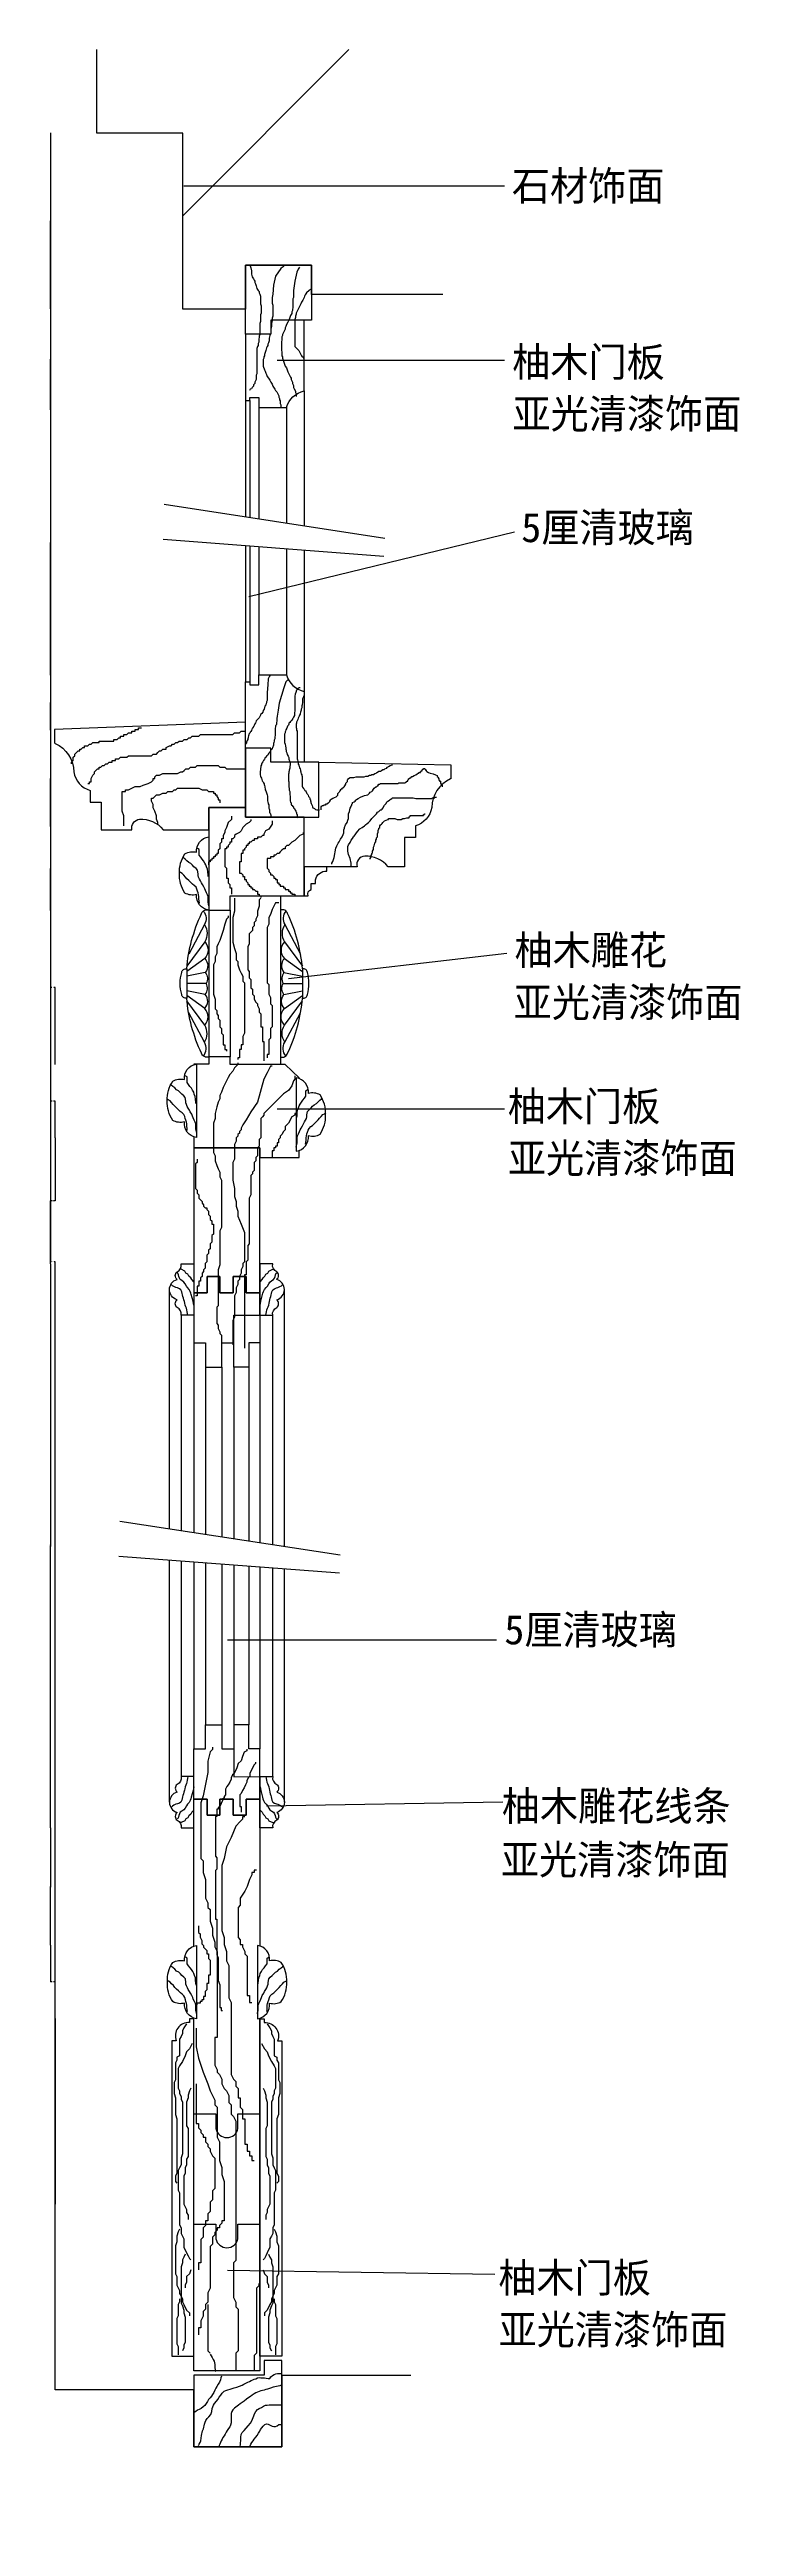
# Model space of a CAD drawing. Header units: metres. Extents: x 394 to 3676, y 649 to 5271.
# Drawn here: x 2735 to 3676, y 1787 to 5163 of the extents above; entities that cross this region are included whole.
import ezdxf

# ---------------------------------------------------------------- set-up
doc = ezdxf.new("R2010")
doc.units = ezdxf.units.M
for name, color, linetype in [('2', 2, 'Continuous'), ('3', 3, 'Continuous'), ('4', 4, 'Continuous'), ('7', 7, 'Continuous'), ('BH', 3, 'Continuous'), ('DIM', 3, 'Continuous'), ('TEXT', 3, 'Continuous')]:
    doc.layers.add(name, color=color, linetype=linetype)
doc.dimstyles.get("Standard").update_dxf_attribs({"dimtxt": 2.5, "dimasz": 2.5, "dimexe": 1.25, "dimexo": 0.625, "dimtad": 1, "dimcen": 2.5, "dimazin": 3, "dimtfac": 1, "dimtmove": 0, "dimatfit": 3})

# ---------------------------------------------------------------- blocks, each defined once
blk = doc.blocks.new('MX10')
at = {"layer": '4'}
blk.add_lwpolyline([(10, 0), (-10, 0), (-10, -5, -0.37), (-6.99, -6.57, 0.44), (-3.97, -6.57, 0.74), (3.97, -6.57, 0.44), (6.99, -6.57, -0.37), (10, -5)], format="xyb", close=True, dxfattribs=at)
blk = doc.blocks.new('*D1')
for p, q in [((2736.28, 4310.43), (2736.28, 4273.02)), ((2736.03, 4273.02), (2735.78, 4273.02)), ((2736.28, 4235.6), (2736.28, 4273.02)), ((2736.28, 4273.02), (2736.28, 4273.02)), ((2736.53, 4273.02), (2736.78, 4273.02))]:
    blk.add_line(p, q)
at = {"layer": 'Defpoints'}
for p in [(2736.28, 4310.43), (2736.28, 4273.02), (2736.28, 4235.6)]:
    blk.add_point(p, dxfattribs=at)
at = {"layer": 'DIM', "insert": (2736.28, 4274.145), "char_height": 1, "attachment_point": 5}
blk.add_mtext('40', dxfattribs=at)
blk = doc.blocks.new('*D2')
for p, q in [((2736.28, 5049.67), (2736.28, 3511.47)), ((2736.53, 3511.47), (2737.27, 3511.47)), ((2741.27, 3511.47), (2742.01, 3511.47)), ((2742.26, 1973.26), (2742.26, 3511.47))]:
    blk.add_line(p, q)
at = {"layer": 'Defpoints'}
for p in [(2736.28, 5049.67), (2736.28, 3511.47), (2742.26, 1973.26)]:
    blk.add_point(p, dxfattribs=at)
at = {"layer": 'DIM', "insert": (2739.27, 3511.47), "char_height": 1, "attachment_point": 5}
blk.add_mtext('3100', dxfattribs=at)
blk = doc.blocks.new('*D5')
for p, q in [((2736.28, 5049.67), (2736.28, 4929.82)), ((2736.03, 4929.82), (2735.78, 4929.82)), ((2736.28, 4809.97), (2736.28, 4929.82)), ((2736.28, 4929.82), (2736.28, 4929.82)), ((2736.53, 4929.82), (2736.78, 4929.82))]:
    blk.add_line(p, q)
at = {"layer": 'Defpoints'}
for p in [(2736.28, 5049.67), (2736.28, 4929.82), (2736.28, 4809.97)]:
    blk.add_point(p, dxfattribs=at)
at = {"layer": 'DIM', "insert": (2736.28, 4930.945), "char_height": 1, "attachment_point": 5}
blk.add_mtext('120', dxfattribs=at)
blk = doc.blocks.new('*D6')
for p, q in [((2736.28, 4672.21), (2736.28, 4491.32)), ((2736.03, 4491.32), (2735.78, 4491.32)), ((2736.28, 4310.43), (2736.28, 4491.32)), ((2736.28, 4491.32), (2736.28, 4491.32)), ((2736.53, 4491.32), (2736.78, 4491.32))]:
    blk.add_line(p, q)
at = {"layer": 'Defpoints'}
for p in [(2736.28, 4672.21), (2736.28, 4491.32), (2736.28, 4310.43)]:
    blk.add_point(p, dxfattribs=at)
at = {"layer": 'DIM', "insert": (2736.28, 4492.445), "char_height": 1, "attachment_point": 5}
blk.add_mtext('530', dxfattribs=at)
blk = doc.blocks.new('*D7')
for p, q in [((2736.28, 4104.02), (2736.28, 4046.96)), ((2736.03, 4046.96), (2735.78, 4046.96)), ((2736.28, 3989.9), (2736.28, 4046.96)), ((2736.28, 4046.96), (2736.28, 4046.96)), ((2736.53, 4046.96), (2736.78, 4046.96))]:
    blk.add_line(p, q)
at = {"layer": 'Defpoints'}
for p in [(2736.28, 4104.02), (2736.28, 4046.96), (2736.28, 3989.9)]:
    blk.add_point(p, dxfattribs=at)
at = {"layer": 'DIM', "insert": (2736.28, 4048.085), "char_height": 1, "attachment_point": 5}
blk.add_mtext('50', dxfattribs=at)
blk = doc.blocks.new('*D8')
for p, q in [((2736.28, 4235.6), (2736.28, 4169.81)), ((2736.03, 4169.81), (2735.78, 4169.81)), ((2736.28, 4104.02), (2736.28, 4169.81)), ((2736.28, 4169.81), (2736.28, 4169.81)), ((2736.53, 4169.81), (2736.78, 4169.81))]:
    blk.add_line(p, q)
at = {"layer": 'Defpoints'}
for p in [(2736.28, 4235.6), (2736.28, 4169.81), (2736.28, 4104.02)]:
    blk.add_point(p, dxfattribs=at)
at = {"layer": 'DIM', "insert": (2736.28, 4170.935), "char_height": 1, "attachment_point": 5}
blk.add_mtext('50', dxfattribs=at)
blk = doc.blocks.new('*D9')
for p, q in [((2736.28, 3779.87), (2736.28, 3729.94)), ((2738.27, 3729.94), (2736.03, 3729.94)), ((2742.51, 3729.94), (2740.27, 3729.94)), ((2742.26, 3680), (2742.26, 3729.94))]:
    blk.add_line(p, q)
at = {"layer": 'Defpoints'}
for p in [(2736.28, 3779.87), (2742.26, 3729.94), (2742.26, 3680)]:
    blk.add_point(p, dxfattribs=at)
at = {"layer": 'DIM', "insert": (2739.27, 3729.94), "char_height": 1, "attachment_point": 5}
blk.add_mtext('50', dxfattribs=at)
blk = doc.blocks.new('*D10')
for p, q in [((2742.26, 3680), (2742.26, 3593.99)), ((2738.27, 3593.99), (2736.03, 3593.99)), ((2736.28, 3507.97), (2736.28, 3593.99)), ((2742.51, 3593.99), (2740.27, 3593.99))]:
    blk.add_line(p, q)
at = {"layer": 'Defpoints'}
for p in [(2742.26, 3680), (2742.26, 3593.99), (2736.28, 3507.97)]:
    blk.add_point(p, dxfattribs=at)
at = {"layer": 'DIM', "insert": (2739.27, 3593.99), "char_height": 1, "attachment_point": 5}
blk.add_mtext('80', dxfattribs=at)
blk = doc.blocks.new('*D11')
for p, q in [((2736.28, 3989.9), (2736.28, 3884.89)), ((2737.77, 3884.89), (2736.03, 3884.89)), ((2742.51, 3884.89), (2740.77, 3884.89)), ((2742.26, 3779.87), (2742.26, 3884.89))]:
    blk.add_line(p, q)
at = {"layer": 'Defpoints'}
for p in [(2736.28, 3989.9), (2742.26, 3884.89), (2742.26, 3779.87)]:
    blk.add_point(p, dxfattribs=at)
at = {"layer": 'DIM', "insert": (2739.27, 3884.89), "char_height": 1, "attachment_point": 5}
blk.add_mtext('100', dxfattribs=at)
blk = doc.blocks.new('*D12')
for p, q in [((2736.28, 4809.97), (2736.28, 4741.09)), ((2736.03, 4741.09), (2735.78, 4741.09)), ((2736.28, 4672.21), (2736.28, 4741.09)), ((2736.28, 4741.09), (2736.28, 4741.09)), ((2736.53, 4741.09), (2736.78, 4741.09))]:
    blk.add_line(p, q)
at = {"layer": 'Defpoints'}
for p in [(2736.28, 4809.97), (2736.28, 4741.09), (2736.28, 4672.21)]:
    blk.add_point(p, dxfattribs=at)
at = {"layer": 'DIM', "insert": (2736.28, 4742.215), "char_height": 1, "attachment_point": 5}
blk.add_mtext('60', dxfattribs=at)
blk = doc.blocks.new('*D13')
for p, q in [((2736.28, 2579.32), (2736.28, 2529.32)), ((2738.27, 2529.32), (2736.03, 2529.32)), ((2742.51, 2529.32), (2740.27, 2529.32)), ((2742.26, 2479.32), (2742.26, 2529.32))]:
    blk.add_line(p, q)
at = {"layer": 'Defpoints'}
for p in [(2736.28, 2579.32), (2742.26, 2529.32), (2742.26, 2479.32)]:
    blk.add_point(p, dxfattribs=at)
at = {"layer": 'DIM', "insert": (2739.27, 2529.32), "char_height": 1, "attachment_point": 5}
blk.add_mtext('50', dxfattribs=at)
blk = doc.blocks.new('*D14')
for p, q in [((2736.28, 2739.32), (2736.28, 2659.32)), ((2736.03, 2659.32), (2735.78, 2659.32)), ((2736.28, 2579.32), (2736.28, 2659.32)), ((2736.28, 2659.32), (2736.28, 2659.32)), ((2736.53, 2659.32), (2736.78, 2659.32))]:
    blk.add_line(p, q)
at = {"layer": 'Defpoints'}
for p in [(2736.28, 2739.32), (2736.28, 2659.32), (2736.28, 2579.32)]:
    blk.add_point(p, dxfattribs=at)
at = {"layer": 'DIM', "insert": (2736.28, 2660.445), "char_height": 1, "attachment_point": 5}
blk.add_mtext('80', dxfattribs=at)
blk = doc.blocks.new('*D15')
for p, q in [((2742.26, 2479.32), (2742.26, 2226.29)), ((2742.01, 2226.29), (2741.76, 2226.29)), ((2742.26, 1973.26), (2742.26, 2226.29)), ((2742.26, 2226.29), (2742.26, 2226.29)), ((2742.51, 2226.29), (2742.76, 2226.29))]:
    blk.add_line(p, q)
at = {"layer": 'Defpoints'}
for p in [(2742.26, 2479.32), (2742.26, 2226.29), (2742.26, 1973.26)]:
    blk.add_point(p, dxfattribs=at)
at = {"layer": 'DIM', "insert": (2742.26, 2227.415), "char_height": 1, "attachment_point": 5}
blk.add_mtext('240', dxfattribs=at)
blk = doc.blocks.new('*D16')
for p, q in [((2736.28, 3507.97), (2736.28, 3123.64)), ((2736.03, 3123.64), (2735.78, 3123.64)), ((2736.28, 2739.32), (2736.28, 3123.64)), ((2736.28, 3123.64), (2736.28, 3123.64)), ((2736.53, 3123.64), (2736.78, 3123.64))]:
    blk.add_line(p, q)
at = {"layer": 'Defpoints'}
for p in [(2736.28, 3507.97), (2736.28, 3123.64), (2736.28, 2739.32)]:
    blk.add_point(p, dxfattribs=at)
at = {"layer": 'DIM', "insert": (2736.28, 3124.765), "char_height": 1, "attachment_point": 5}
blk.add_mtext('1650', dxfattribs=at)

msp = doc.modelspace()

# ---------------------------------------------------------------- hatches: boundary and pattern name
at = {"layer": 'BH'}
h = msp.add_hatch(dxfattribs=at)
h.set_pattern_fill('ANSI31', scale=450)
h.paths.add_polyline_path([(2916.21, 5049.12), (2799.29, 5049.12), (2799.29, 5163.2), (3247.58, 5163.2), (3247.58, 4829.38), (3091.73, 4829.38), (3091.73, 4869.38), (3001.73, 4869.38), (3001.73, 4809.38), (2916.21, 4809.38)])
h = msp.add_hatch(dxfattribs=at)
h.set_pattern_fill('AR-CONC', scale=48)
h.paths.add_polyline_path([(2916.21, 5049.12), (2799.29, 5049.12), (2799.29, 5163.2), (3247.58, 5163.2), (3247.58, 4829.38), (3091.73, 4829.38), (3091.73, 4869.38), (3001.73, 4869.38), (3001.73, 4809.38), (2916.21, 4809.38)])
h = msp.add_hatch(dxfattribs=at)
h.set_pattern_fill('ANSI31', scale=450)
h.paths.add_polyline_path([(2742.26, 1973.26), (2931.47, 1973.26), (2931.47, 1895.67), (3051.47, 1895.67), (3051.47, 1992.88), (3227.34, 1992.88), (3227.34, 1787.16), (2742.26, 1787.16)])
h = msp.add_hatch(dxfattribs=at)
h.set_pattern_fill('AR-CONC', scale=48)
h.paths.add_polyline_path([(2742.26, 1973.26), (2931.47, 1973.26), (2931.47, 1895.67), (3051.47, 1895.67), (3051.47, 1992.88), (3227.34, 1992.88), (3227.34, 1787.16), (2742.26, 1787.16)])

# ---------------------------------------------------------------- linework, layer by layer
at = {"layer": '2'}
for points in [[(3270.85, 4829.38), (3091.73, 4829.38), (3091.73, 4869.38), (3001.73, 4869.38), (3001.73, 4809.38), (2916.21, 4809.38), (2916.21, 5049.12), (2799.29, 5049.12), (2799.29, 5163.2)], [(3227.34, 1992.88), (3051.47, 1992.88), (3051.47, 1895.67), (2931.47, 1895.67), (2931.47, 1973.26), (2742.26, 1973.26)]]:
    msp.add_lwpolyline(points, dxfattribs=at)
at = {"layer": '3'}
for p, q in [((3057.73, 4675.28), (3057.73, 4517.93)), ((2891.11, 4543.5), (3191.53, 4497.4)), ((2889.67, 4495.72), (3190.55, 4472.88)), ((3057.73, 4482.96), (3057.73, 4310.98)), ((2945.73, 3970.46), (2924.42, 3930.06)), ((3055.43, 3970.46), (3076.74, 3930.06)), ((2946.21, 3947.07), (2921.75, 3913.7)), ((2946.21, 3924.39), (2921.75, 3906.5)), ((3054.95, 3924.39), (3079.42, 3906.5)), ((3054.96, 3947.07), (3079.42, 3913.7)), ((2921.75, 3910.25), (2921.75, 3870.25)), ((2946.96, 3905.13), (2921.75, 3900.12)), ((2948.18, 3890.35), (2921.75, 3890.25)), ((3052.99, 3890.35), (3079.42, 3890.25)), ((3054.2, 3905.13), (3079.42, 3900.12)), ((3079.42, 3910.25), (3079.42, 3870.25)), ((2946.96, 3875.36), (2921.75, 3880.37)), ((2946.21, 3856.11), (2921.75, 3873.99)), ((2946.21, 3833.42), (2921.75, 3866.79)), ((2945.73, 3810.03), (2924.42, 3850.44)), ((3054.2, 3875.36), (3079.42, 3880.37)), ((3054.95, 3856.11), (3079.42, 3873.99)), ((3054.96, 3833.42), (3079.42, 3866.79)), ((3055.43, 3810.03), (3076.74, 3850.44)), ((2913.97, 3437.96), (2913.97, 3144.72)), ((3038.97, 3125.53), (3038.97, 3437.96)), ((2931.47, 3400.23), (2931.47, 3142.03)), ((3021.47, 3400.23), (3021.47, 3128.22)), ((2947.08, 3367.5), (2947.08, 3139.64)), ((3006.57, 3367.5), (3006.57, 3130.51)), ((2830.58, 3157.51), (3131, 3111.41)), ((2829.14, 3109.73), (3130.02, 3086.89)), ((2913.97, 3103.29), (2913.97, 2809.2)), ((2931.47, 3101.96), (2931.47, 2846.93)), ((2947.08, 3100.78), (2947.08, 2879.65)), ((3006.57, 3096.26), (3006.57, 2879.65)), ((3021.47, 3095.13), (3021.47, 2846.93)), ((3038.97, 2809.2), (3038.97, 3093.8))]:
    msp.add_line(p, q, dxfattribs=at)
for points in [[(2944.24, 3988.93, -0.33), (2945.73, 3970.46, -0.3), (2946.21, 3947.07, -0.41), (2946.21, 3924.39, -0.39), (2946.96, 3905.13, -0.31), (2948.18, 3890.35)], [(3056.92, 3988.93, 0.33), (3055.43, 3970.46, 0.3), (3054.96, 3947.07, 0.41), (3054.95, 3924.39, 0.39), (3054.2, 3905.13, 0.31), (3052.99, 3890.35)], [(2944.24, 3791.56, 0.33), (2945.73, 3810.03, 0.3), (2946.21, 3833.42, 0.41), (2946.21, 3856.11, 0.39), (2946.96, 3875.36, 0.31), (2948.18, 3890.14)], [(3056.92, 3791.56, -0.33), (3055.43, 3810.03, -0.3), (3054.96, 3833.42, -0.41), (3054.95, 3856.11, -0.39), (3054.2, 3875.36, -0.31), (3052.99, 3890.14)]]:
    msp.add_lwpolyline(points, format="xyb", dxfattribs=at)
at = {"layer": '4'}
msp.add_line((3001.73, 4869.38), (3091.73, 4869.38), dxfattribs=at)
for points in [[(3036.16, 4794.14), (3036.16, 4775.28), (3001.73, 4775.28), (3001.73, 4869.38), (3091.73, 4869.38), (3091.73, 4794.14)], [(3036.16, 4192.11), (3036.16, 4210.98), (3001.73, 4210.98), (3001.73, 4116.87), (3101.73, 4116.87), (3101.73, 4192.11)], [(2985.08, 3490.71), (3002.6, 3490.71), (3002.6, 3468.58), (3021.47, 3468.58), (3021.47, 3666.37), (2931.47, 3666.37), (2931.47, 3468.58), (2949.59, 3468.58), (2949.59, 3490.71), (2966.74, 3490.71), (2966.74, 3468.58), (2985.08, 3468.58)], [(2969.5, 3400.23), (2985.88, 3400.23), (2985.88, 3438.12), (3021.47, 3437.96), (3021.47, 3468.58), (3002.6, 3468.58), (3002.6, 3490.71), (2985.08, 3490.71), (2985.08, 3468.58), (2966.74, 3468.58), (2966.74, 3490.71), (2949.59, 3490.71), (2949.59, 3468.58), (2931.47, 3468.58), (2931.47, 3400.23), (2947.08, 3400.23), (2947.08, 3367.5), (2969.5, 3367.5)], [(3021.47, 3437.96), (3021.47, 3400.23), (3006.57, 3400.23), (3006.57, 3367.5), (2985.88, 3367.5), (2985.88, 3438.12)], [(2969.5, 2846.93), (2985.88, 2846.93), (2985.88, 2809.04), (3021.47, 2809.2), (3021.47, 2778.58), (3002.6, 2778.58), (3002.6, 2756.44), (2985.08, 2756.44), (2985.08, 2778.58), (2966.74, 2778.58), (2966.74, 2756.44), (2949.59, 2756.44), (2949.59, 2778.58), (2931.47, 2778.58), (2931.47, 2846.93), (2947.08, 2846.93), (2947.08, 2879.65), (2969.5, 2879.65)], [(3021.47, 2809.2), (3021.47, 2846.93), (3006.57, 2846.93), (3006.57, 2879.65), (2985.88, 2879.65), (2985.88, 2809.04)], [(3027.47, 2013.2), (3027.47, 1993.2), (2931.47, 1993.2), (2931.47, 1895.67), (3051.47, 1895.67), (3051.47, 2013.2)]]:
    msp.add_lwpolyline(points, close=True, dxfattribs=at)
for points in [[(3081.73, 4794.14), (3036.16, 4794.14), (3036.16, 4775.28), (3001.73, 4775.28), (3001.73, 4684.67), (3007.85, 4684.67), (3007.85, 4688.97), (3020.13, 4688.97), (3020.13, 4675.28), (3057.73, 4675.28, -0.28), (3081.73, 4698.02)], [(3081.73, 4192.11), (3036.16, 4192.11), (3036.16, 4210.98), (3001.73, 4210.98), (3001.73, 4301.58), (3007.85, 4301.58), (3007.85, 4297.28), (3020.13, 4297.28), (3020.13, 4310.98), (3057.73, 4310.98, 0.28), (3081.73, 4288.23)], [(2951.75, 3990.25, -0.4), (2935.16, 4011.49, -0.2), (2919.29, 4013.52, -0.16), (2911.8, 4040.25, -0.16), (2919.29, 4066.97, -0.2), (2935.16, 4069, -0.4), (2951.75, 4090.25)], [(3097.15, 4031.63, -0.38), (3112.59, 4043.23), (3112.59, 4049.44), (3081.73, 4049.44), (3081.73, 4009.89), (3087.15, 4009.89, -0.41), (3091.15, 4018.42), (3091.15, 4026.68), (3097.15, 4026.68)], [(2951.75, 3790.25, -0.43), (2941.9, 3795.09, -0.09), (2921.75, 3870.25, -0.46), (2915, 3875.15, -0.08), (2912.83, 3890.25, -0.08), (2915, 3905.34, -0.46), (2921.75, 3910.25, -0.09), (2941.9, 3985.4, -0.43), (2951.75, 3990.25)], [(3049.42, 3790.25, 0.43), (3059.27, 3795.09, 0.09), (3079.42, 3870.25, 0.46), (3086.16, 3875.15, 0.08), (3088.34, 3890.25, 0.08), (3086.16, 3905.34, 0.46), (3079.42, 3910.25, 0.09), (3059.27, 3985.4, 0.43), (3049.42, 3990.25)], [(2935.08, 3680.4, -0.4), (2918.5, 3701.65, -0.2), (2902.63, 3703.67, -0.16), (2895.13, 3730.4, -0.16), (2902.63, 3757.13, -0.2), (2918.5, 3759.15, -0.4), (2935.08, 3780.4)], [(3071.04, 3661.59, 0.4), (3087.62, 3682.84, 0.2), (3103.5, 3684.86, 0.16), (3110.99, 3711.59, 0.16), (3103.5, 3738.32, 0.2), (3087.62, 3740.35, 0.4), (3071.04, 3761.59)], [(2935.26, 2479.2, -0.4), (2918.68, 2500.45, -0.2), (2902.81, 2502.47, -0.16), (2895.31, 2529.2, -0.16), (2902.81, 2555.93, -0.2), (2918.68, 2557.96, -0.4), (2935.26, 2579.2)], [(3018.16, 2479.2, 0.4), (3034.74, 2500.45, 0.2), (3050.61, 2502.47, 0.16), (3058.11, 2529.2, 0.16), (3050.61, 2555.93, 0.2), (3034.74, 2557.96, 0.4), (3018.16, 2579.2)], [(2907.47, 2449.2), (2901.47, 2449.2), (2901.47, 2019.2), (2931.47, 2019.2), (2931.47, 2479.2), (2925.47, 2479.2), (2925.47, 2473.85, 0.55)], [(3045.47, 2449.2), (3051.47, 2449.2), (3051.47, 2019.2), (3021.47, 2019.2), (3021.47, 2479.2), (3027.47, 2479.2), (3027.47, 2473.85, -0.55)]]:
    msp.add_lwpolyline(points, format="xyb", close=True, dxfattribs=at)
for points in [[(2742.24, 4217.41, -0.29), (2767.92, 4178.5, 0.29), (2790.05, 4153.32), (2790.05, 4137.4), (2805.1, 4137.4), (2805.1, 4099.83), (2847.03, 4099.83, -0.44), (2857.32, 4114.18, -0.24), (2889.67, 4099.83), (2951.75, 4099.83), (2951.75, 4129.89), (3001.73, 4129.89), (3001.73, 4246.49), (2741.73, 4236.49), (2741.73, 4217.41)], [(3281.22, 4169.03, 0.29), (3255.55, 4130.12, -0.29), (3233.42, 4104.94), (3233.42, 4089.02), (3218.37, 4089.02), (3218.37, 4049.44), (3196.44, 4049.44, 0.22), (3164.36, 4063.8, 0.48), (3153.79, 4049.44), (3081.73, 4049.44), (3081.73, 4116.87), (3101.73, 4116.87), (3101.73, 4192.11), (3281.73, 4188.11), (3281.73, 4169.03)], [(2931.47, 2349.49), (2961.47, 2349.49), (2961.47, 2329.49, 0.82), (2991.47, 2329.49), (2991.47, 2349.49), (3021.47, 2349.49)], [(2931.47, 2199.36), (2961.47, 2199.36), (2961.47, 2179.36, 0.82), (2991.47, 2179.36), (2991.47, 2199.36), (3021.47, 2199.36)]]:
    msp.add_lwpolyline(points, format="xyb", dxfattribs=at)
for points in [[(3081.73, 4116.87), (3001.73, 4116.87), (3001.73, 4129.89), (2951.75, 4129.89), (2951.75, 4099.83), (2951.75, 3990.25), (2981.01, 3990.25), (2981.01, 4009.89), (3081.73, 4009.89), (3081.73, 4116.87), (3001.73, 4116.87)], [(3074.79, 3760.62), (3074.79, 3761.59), (3055.77, 3779.89), (2981.01, 3779.89), (2981.01, 3790.25), (2951.75, 3790.25), (2951.75, 3780.4), (2931.47, 3780.4), (2931.47, 3779.48)], [(2931.47, 3681.32), (2931.47, 3666.37), (3021.47, 3666.37), (3021.47, 3652.83), (3074.79, 3652.83), (3074.79, 3662.56)], [(2931.47, 2578.22), (2931.47, 2778.58), (2949.59, 2778.58), (2949.59, 2756.44), (2966.74, 2756.44), (2966.74, 2778.58), (2985.08, 2778.58), (2985.08, 2756.44), (3002.6, 2756.44), (3002.6, 2778.58), (3021.47, 2778.58), (3021.47, 2578.38)], [(3021.47, 2480.02), (3021.47, 1999.2), (2931.47, 1999.2), (2931.47, 2480.19)]]:
    msp.add_lwpolyline(points, dxfattribs=at)
at = {"layer": '7'}
for p, q in [((3081.73, 4698.02), (3081.73, 4514.25)), ((3001.73, 4684.67), (3001.73, 4526.53)), ((3007.85, 4684.67), (3007.85, 4525.59)), ((3020.13, 4675.28), (3020.13, 4523.7)), ((3001.73, 4487.21), (3001.73, 4301.58)), ((3007.85, 4486.75), (3007.85, 4301.58)), ((3020.13, 4485.82), (3020.13, 4310.98)), ((3081.73, 4481.14), (3081.73, 4288.23)), ((2981.01, 3990.25), (2981.01, 3790.25)), ((3049.42, 4009.89), (3049.42, 3779.89)), ((2898.26, 3147.13), (2898.26, 3472.96)), ((3054.69, 3472.96), (3054.69, 3123.12)), ((2969.5, 3367.5), (2969.5, 3136.2)), ((2985.88, 3367.5), (2985.88, 3133.68)), ((2898.26, 2774.2), (2898.26, 3104.48)), ((2969.5, 3099.08), (2969.5, 2879.65)), ((2985.88, 3097.83), (2985.88, 2879.65)), ((3054.69, 3092.61), (3054.69, 2774.2))]:
    msp.add_line(p, q, dxfattribs=at)
at = {"layer": 'BH'}
for p, q in [((3007.42, 4870.22), (3008.3, 4868.45)), ((3008.3, 4868.45), (3009.18, 4865.81)), ((3009.18, 4865.81), (3010.06, 4861.4)), ((3049.78, 4864.93), (3042.72, 4854.35)), ((3052.42, 4866.69), (3049.78, 4864.93)), ((3054.19, 4867.57), (3052.42, 4866.69)), ((3073.61, 4864.05), (3071.84, 4859.64)), ((3075.37, 4866.69), (3073.61, 4864.05)), ((3010.06, 4861.4), (3010.06, 4856.99)), ((3010.06, 4856.99), (3010.95, 4853.47)), ((3010.95, 4853.47), (3012.71, 4850.82)), ((3012.71, 4850.82), (3013.59, 4849.06)), ((3013.59, 4849.06), (3014.48, 4847.3)), ((3014.48, 4847.3), (3014.48, 4845.53)), ((3014.48, 4845.53), (3015.36, 4843.77)), ((3015.36, 4843.77), (3016.24, 4841.13)), ((3016.24, 4841.13), (3017.12, 4837.6)), ((3017.12, 4837.6), (3018.89, 4834.96)), ((3018.89, 4834.96), (3020.65, 4833.19)), ((3020.65, 4833.19), (3020.65, 4831.43)), ((3020.65, 4831.43), (3021.54, 4829.67)), ((3021.54, 4829.67), (3022.42, 4827.02)), ((3039.19, 4829.67), (3038.3, 4825.26)), ((3040.07, 4842.01), (3039.19, 4829.67)), ((3042.72, 4854.35), (3040.07, 4842.01)), ((3069.19, 4847.3), (3067.43, 4834.96)), ((3067.43, 4834.96), (3067.43, 4825.26)), ((3071.84, 4859.64), (3069.19, 4847.3)), ((3083.31, 4828.78), (3082.43, 4827.02)), ((3085.08, 4831.43), (3083.31, 4828.78)), ((3088.61, 4834.96), (3085.08, 4831.43)), ((3090.37, 4836.72), (3088.61, 4834.96)), ((3022.42, 4827.02), (3022.42, 4816.44)), ((3022.42, 4816.44), (3023.3, 4813.8)), ((3023.3, 4804.1), (3022.42, 4801.46)), ((3022.42, 4801.46), (3022.42, 4792.64)), ((3023.3, 4813.8), (3023.3, 4804.1)), ((3038.3, 4825.26), (3038.3, 4817.32)), ((3038.3, 4817.32), (3039.19, 4814.68)), ((3039.19, 4799.69), (3038.3, 4797.05)), ((3038.3, 4797.05), (3038.3, 4793.52)), ((3039.19, 4814.68), (3039.19, 4799.69)), ((3061.25, 4795.29), (3060.37, 4793.52)), ((3062.13, 4797.93), (3061.25, 4795.29)), ((3063.02, 4800.57), (3062.13, 4797.93)), ((3064.78, 4803.22), (3063.02, 4800.57)), ((3065.66, 4807.63), (3064.78, 4805.86)), ((3064.78, 4805.86), (3064.78, 4803.22)), ((3066.55, 4811.15), (3065.66, 4809.39)), ((3065.66, 4809.39), (3065.66, 4807.63)), ((3067.43, 4825.26), (3066.55, 4823.5)), ((3066.55, 4823.5), (3066.55, 4811.15)), ((3070.08, 4797.93), (3069.19, 4795.29)), ((3069.19, 4795.29), (3069.19, 4758.26)), ((3070.96, 4802.34), (3070.08, 4799.69)), ((3070.08, 4799.69), (3070.08, 4797.93)), ((3071.84, 4805.86), (3070.96, 4804.1)), ((3070.96, 4804.1), (3070.96, 4802.34)), ((3073.61, 4809.39), (3071.84, 4805.86)), ((3074.49, 4811.15), (3073.61, 4809.39)), ((3075.37, 4812.92), (3074.49, 4811.15)), ((3076.25, 4814.68), (3075.37, 4812.92)), ((3077.14, 4816.44), (3076.25, 4814.68)), ((3078.02, 4819.09), (3077.14, 4816.44)), ((3079.78, 4821.73), (3078.02, 4819.09)), ((3080.67, 4823.5), (3079.78, 4821.73)), ((3081.55, 4825.26), (3080.67, 4823.5)), ((3082.43, 4827.02), (3081.55, 4825.26)), ((3019.77, 4764.43), (3018.89, 4762.67)), ((3018.89, 4762.67), (3018.89, 4760.02)), ((3020.65, 4770.6), (3019.77, 4768.84)), ((3019.77, 4768.84), (3019.77, 4764.43)), ((3021.54, 4775.01), (3020.65, 4772.36)), ((3020.65, 4772.36), (3020.65, 4770.6)), ((3022.42, 4792.64), (3021.54, 4790)), ((3021.54, 4790), (3021.54, 4775.01)), ((3033.01, 4763.55), (3032.13, 4761.79)), ((3032.13, 4761.79), (3032.13, 4760.02)), ((3033.89, 4766.19), (3033.01, 4763.55)), ((3034.77, 4773.25), (3033.89, 4769.72)), ((3033.89, 4769.72), (3033.89, 4766.19)), ((3035.66, 4775.89), (3034.77, 4773.25)), ((3036.54, 4777.65), (3035.66, 4775.89)), ((3037.42, 4785.59), (3036.54, 4782.06)), ((3036.54, 4782.06), (3036.54, 4777.65)), ((3038.3, 4793.52), (3037.42, 4790)), ((3037.42, 4790), (3037.42, 4785.59)), ((3051.54, 4767.08), (3050.66, 4765.31)), ((3050.66, 4765.31), (3050.66, 4752.97)), ((3052.42, 4773.25), (3051.54, 4771.48)), ((3051.54, 4771.48), (3051.54, 4767.08)), ((3054.19, 4778.54), (3052.42, 4775.01)), ((3052.42, 4775.01), (3052.42, 4773.25)), ((3055.07, 4780.3), (3054.19, 4778.54)), ((3055.96, 4782.06), (3055.07, 4780.3)), ((3056.84, 4785.59), (3055.96, 4783.82)), ((3055.96, 4783.82), (3055.96, 4782.06)), ((3057.72, 4788.23), (3056.84, 4785.59)), ((3059.49, 4791.76), (3057.72, 4788.23)), ((3060.37, 4793.52), (3059.49, 4791.76)), ((3018.01, 4758.26), (3017.12, 4755.62)), ((3017.12, 4755.62), (3017.12, 4721.23)), ((3018.89, 4760.02), (3018.01, 4758.26)), ((3026.83, 4742.39), (3025.95, 4740.63)), ((3025.95, 4740.63), (3025.95, 4731.81)), ((3025.95, 4731.81), (3027.71, 4726.52)), ((3027.71, 4745.92), (3026.83, 4744.15)), ((3026.83, 4744.15), (3026.83, 4742.39)), ((3028.6, 4750.33), (3027.71, 4747.68)), ((3027.71, 4747.68), (3027.71, 4745.92)), ((3027.71, 4726.52), (3028.6, 4724.76)), ((3029.48, 4752.97), (3028.6, 4750.33)), ((3030.36, 4756.5), (3029.48, 4752.97)), ((3031.24, 4758.26), (3030.36, 4756.5)), ((3032.13, 4760.02), (3031.24, 4758.26)), ((3050.66, 4752.97), (3051.54, 4751.21)), ((3051.54, 4751.21), (3051.54, 4745.92)), ((3051.54, 4745.92), (3052.42, 4744.15)), ((3052.42, 4744.15), (3052.42, 4742.39)), ((3052.42, 4742.39), (3053.31, 4739.75)), ((3053.31, 4739.75), (3054.19, 4737.1)), ((3054.19, 4737.1), (3055.07, 4734.46)), ((3055.07, 4734.46), (3055.96, 4731.81)), ((3055.96, 4731.81), (3057.72, 4729.17)), ((3057.72, 4729.17), (3058.6, 4726.52)), ((3058.6, 4726.52), (3059.49, 4723.88)), ((3069.19, 4758.26), (3070.96, 4756.5)), ((3070.96, 4756.5), (3072.72, 4754.73)), ((3072.72, 4754.73), (3074.49, 4752.97)), ((3074.49, 4752.97), (3076.25, 4749.44)), ((3076.25, 4749.44), (3077.14, 4747.68)), ((3077.14, 4747.68), (3078.02, 4745.92)), ((3078.02, 4745.92), (3078.9, 4744.15)), ((3078.9, 4744.15), (3080.67, 4744.15)), ((3080.67, 4744.15), (3080.67, 4742.39)), ((3080.67, 4742.39), (3081.55, 4741.51)), ((3008.3, 4700.08), (3007.42, 4698.31)), ((3010.06, 4700.96), (3008.3, 4700.08)), ((3010.95, 4702.72), (3010.06, 4700.96)), ((3012.71, 4704.48), (3010.95, 4702.72)), ((3014.48, 4708.01), (3012.71, 4706.25)), ((3012.71, 4706.25), (3012.71, 4704.48)), ((3016.24, 4713.3), (3014.48, 4709.77)), ((3014.48, 4709.77), (3014.48, 4708.01)), ((3017.12, 4721.23), (3016.24, 4719.47)), ((3016.24, 4719.47), (3016.24, 4713.3)), ((3028.6, 4724.76), (3029.48, 4722.12)), ((3029.48, 4722.12), (3030.36, 4720.35)), ((3030.36, 4720.35), (3031.24, 4717.71)), ((3031.24, 4717.71), (3033.01, 4715.06)), ((3033.01, 4715.06), (3034.77, 4712.42)), ((3034.77, 4712.42), (3036.54, 4709.77)), ((3036.54, 4709.77), (3038.3, 4707.13)), ((3038.3, 4707.13), (3039.19, 4704.48)), ((3039.19, 4704.48), (3040.95, 4701.84)), ((3040.95, 4701.84), (3041.83, 4700.08)), ((3041.83, 4700.08), (3042.72, 4698.31)), ((3042.72, 4698.31), (3044.48, 4696.55)), ((3044.48, 4696.55), (3046.25, 4693.02)), ((3046.25, 4693.02), (3047.13, 4691.26)), ((3059.49, 4723.88), (3060.37, 4722.12)), ((3060.37, 4722.12), (3062.13, 4718.59)), ((3062.13, 4718.59), (3063.02, 4716.83)), ((3063.02, 4716.83), (3063.9, 4715.06)), ((3063.9, 4715.06), (3063.9, 4713.3)), ((3063.9, 4713.3), (3065.66, 4709.77)), ((3065.66, 4709.77), (3065.66, 4708.01)), ((3065.66, 4708.01), (3067.43, 4705.37)), ((3067.43, 4705.37), (3067.43, 4702.72)), ((3067.43, 4702.72), (3068.31, 4700.96)), ((3068.31, 4700.96), (3070.08, 4697.43)), ((3070.08, 4697.43), (3070.08, 4695.67)), ((3070.08, 4695.67), (3070.96, 4693.91)), ((3070.96, 4693.91), (3070.96, 4690.38)), ((3047.13, 4691.26), (3047.13, 4689.5)), ((3047.13, 4689.5), (3048.01, 4687.74)), ((3048.01, 4687.74), (3048.01, 4685.97)), ((3048.01, 4685.97), (3048.89, 4684.21)), ((3048.89, 4684.21), (3048.89, 4680.68)), ((3048.89, 4680.68), (3049.78, 4678.92)), ((3049.78, 4678.92), (3049.78, 4674.51)), ((3032.3, 4297.43), (3031.13, 4286.92)), ((3032.88, 4305.61), (3032.3, 4297.43)), ((3034.64, 4309.11), (3032.88, 4305.61)), ((3035.8, 4310.87), (3034.64, 4309.11)), ((3053.93, 4293.34), (3051.01, 4282.83)), ((3056.85, 4301.52), (3053.93, 4293.34)), ((3059.19, 4303.86), (3056.85, 4301.52)), ((3060.36, 4305.61), (3059.19, 4303.86)), ((3071.47, 4289.84), (3070.3, 4286.92)), ((3072.64, 4291.59), (3071.47, 4289.84)), ((3073.81, 4292.76), (3072.64, 4291.59)), ((3074.98, 4293.34), (3073.81, 4292.76)), ((3076.15, 4293.34), (3074.98, 4293.34)), ((3021.19, 4254.21), (3020.6, 4252.46)), ((3022.36, 4255.97), (3021.19, 4254.21)), ((3022.94, 4257.13), (3022.36, 4255.97)), ((3024.11, 4258.3), (3022.94, 4257.13)), ((3025.28, 4260.05), (3024.11, 4258.3)), ((3025.87, 4262.39), (3025.28, 4260.05)), ((3027.03, 4264.14), (3025.87, 4262.39)), ((3027.62, 4266.48), (3027.03, 4264.14)), ((3028.2, 4268.23), (3027.62, 4266.48)), ((3029.37, 4269.98), (3028.2, 4268.23)), ((3029.96, 4271.74), (3029.37, 4269.98)), ((3030.54, 4272.9), (3029.96, 4271.74)), ((3031.13, 4275.82), (3030.54, 4274.07)), ((3030.54, 4274.07), (3030.54, 4272.9)), ((3031.13, 4286.92), (3031.13, 4275.82)), ((3045.16, 4254.8), (3044.57, 4251.29)), ((3046.33, 4262.97), (3045.16, 4254.8)), ((3047.5, 4272.32), (3046.33, 4262.97)), ((3051.01, 4282.83), (3047.5, 4272.32)), ((3068.55, 4255.38), (3067.38, 4253.05)), ((3069.13, 4261.22), (3068.55, 4259.47)), ((3068.55, 4259.47), (3068.55, 4255.38)), ((3069.72, 4284.58), (3069.13, 4281.66)), ((3069.13, 4281.66), (3069.13, 4261.22)), ((3070.3, 4286.92), (3069.72, 4284.58)), ((3074.98, 4254.8), (3074.39, 4253.63)), ((3075.56, 4255.97), (3074.98, 4254.8)), ((3076.15, 4257.13), (3075.56, 4255.97)), ((3076.73, 4260.05), (3076.15, 4258.3)), ((3076.15, 4258.3), (3076.15, 4257.13)), ((3077.32, 4261.22), (3076.73, 4260.05)), ((3077.9, 4262.97), (3077.32, 4261.22)), ((3078.49, 4265.89), (3077.9, 4264.14)), ((3077.9, 4264.14), (3077.9, 4262.97)), ((3079.07, 4269.98), (3078.49, 4268.82)), ((3078.49, 4268.82), (3078.49, 4265.89)), ((3079.65, 4272.9), (3079.07, 4271.15)), ((3079.07, 4271.15), (3079.07, 4269.98)), ((3080.24, 4279.91), (3079.65, 4278.16)), ((3079.65, 4278.16), (3079.65, 4272.9)), ((3080.82, 4281.66), (3080.24, 4279.91)), ((3081.99, 4282.25), (3080.82, 4281.66)), ((2802.51, 4218.48), (2802.51, 4220.7)), ((2802.51, 4220.7), (2822.52, 4220.7)), ((2822.52, 4222.92), (2826.96, 4222.92)), ((2822.52, 4220.7), (2822.52, 4222.92)), ((2826.96, 4222.92), (2829.19, 4225.14)), ((2829.19, 4225.14), (2831.41, 4225.14)), ((2831.41, 4227.36), (2835.85, 4227.36)), ((2831.41, 4225.14), (2831.41, 4227.36)), ((2835.85, 4229.58), (2840.3, 4229.58)), ((2835.85, 4227.36), (2835.85, 4229.58)), ((2840.3, 4229.58), (2842.52, 4231.8)), ((2842.52, 4231.8), (2846.97, 4231.8)), ((2846.97, 4234.02), (2851.41, 4234.02)), ((2846.97, 4231.8), (2846.97, 4234.02)), ((2851.41, 4236.24), (2855.86, 4236.24)), ((2851.41, 4234.02), (2851.41, 4236.24)), ((2855.86, 4238.46), (2860.3, 4238.46)), ((2855.86, 4236.24), (2855.86, 4238.46)), ((2909.2, 4218.48), (2911.43, 4220.7)), ((2911.43, 4220.7), (2915.87, 4220.7)), ((2915.87, 4220.7), (2918.1, 4222.92)), ((2918.1, 4222.92), (2922.54, 4222.92)), ((2922.54, 4222.92), (2924.76, 4225.14)), ((2924.76, 4225.14), (2926.99, 4225.14)), ((2926.99, 4225.14), (2929.21, 4227.36)), ((2929.21, 4227.36), (2938.1, 4227.36)), ((2938.1, 4227.36), (2940.32, 4229.58)), ((2940.32, 4229.58), (2984.78, 4229.58)), ((2984.78, 4229.58), (2987, 4231.8)), ((2987, 4231.8), (2993.67, 4231.8)), ((2993.67, 4231.8), (2995.89, 4234.02)), ((2995.89, 4234.02), (3000.34, 4234.02)), ((3003.65, 4220.34), (3003.06, 4219.17)), ((3004.23, 4221.51), (3003.65, 4220.34)), ((3004.82, 4222.68), (3004.23, 4221.51)), ((3005.4, 4225.01), (3004.82, 4223.84)), ((3004.82, 4223.84), (3004.82, 4222.68)), ((3005.99, 4227.93), (3005.4, 4226.18)), ((3005.4, 4226.18), (3005.4, 4225.01)), ((3006.57, 4229.1), (3005.99, 4227.93)), ((3007.74, 4231.44), (3006.57, 4230.27)), ((3006.57, 4230.27), (3006.57, 4229.1)), ((3008.33, 4232.6), (3007.74, 4231.44)), ((3008.91, 4233.77), (3008.33, 4232.6)), ((3010.08, 4234.94), (3008.91, 4233.77)), ((3010.66, 4236.69), (3010.08, 4234.94)), ((3011.25, 4237.86), (3010.66, 4236.69)), ((3011.83, 4239.03), (3011.25, 4237.86)), ((3013, 4240.78), (3011.83, 4239.03)), ((3013.59, 4241.95), (3013, 4240.78)), ((3014.17, 4243.12), (3013.59, 4241.95)), ((3014.76, 4244.29), (3014.17, 4243.12)), ((3015.34, 4245.45), (3014.76, 4244.29)), ((3015.93, 4246.62), (3015.34, 4245.45)), ((3016.51, 4248.37), (3015.93, 4246.62)), ((3018.27, 4250.13), (3016.51, 4248.37)), ((3019.43, 4251.29), (3018.27, 4250.13)), ((3020.6, 4252.46), (3019.43, 4251.29)), ((3041.07, 4220.34), (3040.48, 4218.59)), ((3041.65, 4223.84), (3041.07, 4222.09)), ((3041.07, 4222.09), (3041.07, 4220.34)), ((3042.24, 4228.52), (3041.65, 4226.18)), ((3041.65, 4226.18), (3041.65, 4223.84)), ((3042.82, 4240.2), (3042.24, 4238.45)), ((3042.24, 4238.45), (3042.24, 4228.52)), ((3043.41, 4242.53), (3042.82, 4241.37)), ((3042.82, 4241.37), (3042.82, 4240.2)), ((3043.99, 4243.7), (3043.41, 4242.53)), ((3044.57, 4247.79), (3043.99, 4246.04)), ((3043.99, 4246.04), (3043.99, 4243.7)), ((3044.57, 4251.29), (3044.57, 4247.79)), ((3055.68, 4232.02), (3055.1, 4230.27)), ((3055.1, 4230.27), (3055.1, 4218.59)), ((3056.27, 4234.36), (3055.68, 4233.19)), ((3055.68, 4233.19), (3055.68, 4232.02)), ((3056.85, 4236.11), (3056.27, 4234.36)), ((3058.02, 4238.45), (3056.85, 4236.11)), ((3059.19, 4240.78), (3058.02, 4238.45)), ((3060.36, 4242.53), (3059.19, 4240.78)), ((3060.95, 4243.7), (3060.36, 4242.53)), ((3062.11, 4246.04), (3060.95, 4244.87)), ((3060.95, 4244.87), (3060.95, 4243.7)), ((3063.28, 4247.21), (3062.11, 4246.04)), ((3065.04, 4248.96), (3063.28, 4247.21)), ((3066.21, 4251.29), (3065.04, 4248.96)), ((3067.38, 4253.05), (3066.21, 4251.29)), ((3071.47, 4244.87), (3070.88, 4243.7)), ((3070.88, 4243.7), (3070.88, 4239.03)), ((3070.88, 4239.03), (3071.47, 4237.86)), ((3072.05, 4248.37), (3071.47, 4246.62)), ((3071.47, 4246.62), (3071.47, 4244.87)), ((3071.47, 4237.86), (3071.47, 4235.53)), ((3071.47, 4235.53), (3072.05, 4234.36)), ((3073.22, 4250.13), (3072.05, 4248.37)), ((3072.05, 4234.36), (3072.05, 4196.39)), ((3073.81, 4251.88), (3073.22, 4250.13)), ((3074.39, 4253.63), (3073.81, 4251.88)), ((2764.73, 4191.83), (2766.95, 4194.05)), ((2764.73, 4189.61), (2764.73, 4191.83)), ((2766.95, 4198.49), (2769.17, 4200.71)), ((2766.95, 4194.05), (2766.95, 4198.49)), ((2769.17, 4202.93), (2771.39, 4205.16)), ((2769.17, 4200.71), (2769.17, 4202.93)), ((2771.39, 4205.16), (2773.62, 4207.38)), ((2773.62, 4207.38), (2775.84, 4207.38)), ((2775.84, 4209.6), (2778.06, 4209.6)), ((2775.84, 4207.38), (2775.84, 4209.6)), ((2778.06, 4209.6), (2780.29, 4211.82)), ((2780.29, 4211.82), (2782.51, 4211.82)), ((2782.51, 4214.04), (2786.95, 4214.04)), ((2782.51, 4211.82), (2782.51, 4214.04)), ((2786.95, 4214.04), (2789.18, 4216.26)), ((2789.18, 4216.26), (2791.4, 4216.26)), ((2791.4, 4216.26), (2793.62, 4218.48)), ((2793.62, 4218.48), (2802.51, 4218.48)), ((2804.74, 4185.17), (2806.96, 4187.39)), ((2806.96, 4187.39), (2809.18, 4187.39)), ((2809.18, 4187.39), (2811.4, 4189.61)), ((2811.4, 4189.61), (2813.63, 4189.61)), ((2813.63, 4189.61), (2815.85, 4191.83)), ((2815.85, 4191.83), (2820.3, 4191.83)), ((2820.3, 4194.05), (2824.74, 4194.05)), ((2820.3, 4191.83), (2820.3, 4194.05)), ((2824.74, 4196.27), (2829.19, 4196.27)), ((2824.74, 4194.05), (2824.74, 4196.27)), ((2829.19, 4196.27), (2831.41, 4198.49)), ((2831.41, 4198.49), (2840.3, 4198.49)), ((2840.3, 4198.49), (2842.52, 4200.71)), ((2842.52, 4200.71), (2873.64, 4200.71)), ((2873.64, 4200.71), (2875.86, 4202.93)), ((2875.86, 4202.93), (2880.31, 4202.93)), ((2880.31, 4202.93), (2882.53, 4205.16)), ((2882.53, 4205.16), (2884.75, 4207.38)), ((2884.75, 4207.38), (2886.98, 4207.38)), ((2886.98, 4207.38), (2889.2, 4209.6)), ((2889.2, 4209.6), (2893.65, 4209.6)), ((2893.65, 4211.82), (2898.09, 4214.04)), ((2893.65, 4209.6), (2893.65, 4211.82)), ((2898.09, 4214.04), (2900.31, 4214.04)), ((2900.31, 4214.04), (2902.54, 4216.26)), ((2902.54, 4216.26), (2904.76, 4216.26)), ((2904.76, 4216.26), (2906.98, 4218.48)), ((2906.98, 4218.48), (2909.2, 4218.48)), ((2933.65, 4185.17), (2935.88, 4187.39)), ((2935.88, 4187.39), (2964.77, 4187.39)), ((2964.77, 4187.39), (2967, 4185.17)), ((3003.06, 4218), (3002.48, 4216.84)), ((3002.48, 4216.84), (3002.48, 4216.25)), ((3003.06, 4219.17), (3003.06, 4218)), ((3023.53, 4188.22), (3022.94, 4187.05)), ((3022.94, 4187.05), (3022.94, 4184.71)), ((3024.11, 4190.55), (3023.53, 4189.39)), ((3023.53, 4189.39), (3023.53, 4188.22)), ((3025.28, 4192.31), (3024.11, 4190.55)), ((3026.45, 4194.06), (3025.28, 4192.31)), ((3027.62, 4195.81), (3026.45, 4194.06)), ((3028.2, 4196.98), (3027.62, 4195.81)), ((3028.79, 4198.15), (3028.2, 4196.98)), ((3029.96, 4198.73), (3028.79, 4198.15)), ((3030.54, 4199.9), (3029.96, 4198.73)), ((3031.71, 4201.07), (3030.54, 4199.9)), ((3032.88, 4202.82), (3031.71, 4201.07)), ((3033.47, 4203.99), (3032.88, 4202.82)), ((3034.64, 4205.16), (3033.47, 4203.99)), ((3035.22, 4206.32), (3034.64, 4205.16)), ((3036.39, 4208.08), (3035.22, 4206.32)), ((3037.56, 4209.24), (3036.39, 4208.08)), ((3038.14, 4210.41), (3037.56, 4209.24)), ((3038.73, 4211.58), (3038.14, 4210.41)), ((3039.9, 4215.08), (3038.73, 4211.58)), ((3040.48, 4218.59), (3039.9, 4217.42)), ((3039.9, 4217.42), (3039.9, 4215.08)), ((3055.1, 4218.59), (3055.68, 4216.25)), ((3055.68, 4216.25), (3056.27, 4213.92)), ((3056.27, 4213.92), (3056.85, 4211.58)), ((3056.85, 4211.58), (3056.85, 4209.83)), ((3056.85, 4209.83), (3057.44, 4208.08)), ((3057.44, 4208.08), (3057.44, 4206.32)), ((3057.44, 4206.32), (3058.02, 4204.57)), ((3058.02, 4204.57), (3058.61, 4202.24)), ((3058.61, 4202.24), (3059.78, 4199.9)), ((3059.78, 4199.9), (3060.95, 4198.15)), ((3060.95, 4198.15), (3060.95, 4195.81)), ((3060.95, 4195.81), (3062.11, 4192.31)), ((3062.11, 4192.31), (3062.7, 4191.14)), ((3062.7, 4188.22), (3062.11, 4185.88)), ((3062.7, 4191.14), (3062.7, 4188.22)), ((3072.05, 4196.39), (3072.64, 4195.23)), ((3072.64, 4195.23), (3073.22, 4193.47)), ((3073.22, 4193.47), (3073.81, 4192.31)), ((3073.81, 4192.31), (3073.81, 4189.39)), ((3073.81, 4189.39), (3074.39, 4187.63)), ((3074.39, 4187.63), (3075.56, 4184.13)), ((3198.94, 4186.69), (3196.76, 4185.6)), ((3201.11, 4187.77), (3198.94, 4186.69)), ((3202.2, 4187.77), (3201.11, 4187.77)), ((2786.95, 4162.97), (2789.18, 4162.97)), ((2789.18, 4165.19), (2791.4, 4165.19)), ((2789.18, 4162.97), (2789.18, 4165.19)), ((2791.4, 4169.63), (2793.62, 4174.07)), ((2791.4, 4165.19), (2791.4, 4169.63)), ((2793.62, 4174.07), (2795.85, 4176.29)), ((2795.85, 4178.51), (2798.07, 4180.73)), ((2795.85, 4176.29), (2795.85, 4178.51)), ((2798.07, 4180.73), (2800.29, 4182.95)), ((2800.29, 4182.95), (2802.51, 4182.95)), ((2802.51, 4185.17), (2804.74, 4185.17)), ((2802.51, 4182.95), (2802.51, 4185.17)), ((2838.08, 4154.09), (2842.52, 4154.09)), ((2838.08, 4151.87), (2838.08, 4154.09)), ((2842.52, 4154.09), (2846.97, 4156.31)), ((2846.97, 4156.31), (2851.41, 4158.53)), ((2851.41, 4158.53), (2858.08, 4158.53)), ((2858.08, 4158.53), (2862.53, 4160.75)), ((2862.53, 4160.75), (2869.2, 4162.97)), ((2869.2, 4162.97), (2873.64, 4165.19)), ((2873.64, 4165.19), (2875.86, 4167.41)), ((2875.86, 4169.63), (2878.09, 4169.63)), ((2875.86, 4167.41), (2875.86, 4169.63)), ((2878.09, 4171.85), (2880.31, 4174.07)), ((2878.09, 4169.63), (2878.09, 4171.85)), ((2880.31, 4174.07), (2884.75, 4174.07)), ((2884.75, 4174.07), (2889.2, 4176.29)), ((2889.2, 4176.29), (2909.2, 4176.29)), ((2902.54, 4151.87), (2904.76, 4154.09)), ((2904.76, 4154.09), (2906.98, 4154.09)), ((2906.98, 4154.09), (2909.2, 4156.31)), ((2909.2, 4176.29), (2913.65, 4178.51)), ((2909.2, 4156.31), (2938.1, 4156.31)), ((2913.65, 4178.51), (2915.87, 4178.51)), ((2915.87, 4178.51), (2918.1, 4180.73)), ((2918.1, 4180.73), (2920.32, 4182.95)), ((2920.32, 4182.95), (2924.76, 4182.95)), ((2924.76, 4182.95), (2926.99, 4185.17)), ((2926.99, 4185.17), (2933.65, 4185.17)), ((2938.1, 4156.31), (2942.55, 4154.09)), ((2942.55, 4154.09), (2949.21, 4154.09)), ((2949.21, 4154.09), (2951.44, 4151.87)), ((2967, 4185.17), (2973.66, 4185.17)), ((2973.66, 4185.17), (2975.89, 4182.95)), ((2975.89, 4182.95), (3002.56, 4182.95)), ((3022.36, 4180.63), (3021.77, 4179.46)), ((3021.77, 4179.46), (3021.77, 4174.79)), ((3021.77, 4174.79), (3022.36, 4173.03)), ((3022.94, 4184.71), (3022.36, 4183.55)), ((3022.36, 4183.55), (3022.36, 4180.63)), ((3022.36, 4173.03), (3022.94, 4171.28)), ((3022.94, 4171.28), (3023.53, 4170.11)), ((3023.53, 4170.11), (3024.7, 4166.61)), ((3024.7, 4166.61), (3025.28, 4165.44)), ((3025.28, 4165.44), (3026.45, 4163.69)), ((3026.45, 4163.69), (3027.03, 4162.52)), ((3027.03, 4162.52), (3027.03, 4161.35)), ((3027.03, 4161.35), (3027.62, 4160.18)), ((3027.62, 4160.18), (3028.2, 4158.43)), ((3028.2, 4158.43), (3028.2, 4157.26)), ((3028.2, 4157.26), (3028.79, 4155.51)), ((3028.79, 4155.51), (3028.79, 4154.34)), ((3028.79, 4154.34), (3029.37, 4152.59)), ((3029.37, 4152.59), (3031.13, 4147.34)), ((3060.95, 4177.12), (3060.36, 4175.37)), ((3060.36, 4175.37), (3060.36, 4166.61)), ((3060.36, 4166.61), (3060.95, 4164.86)), ((3061.53, 4180.04), (3060.95, 4178.87)), ((3060.95, 4178.87), (3060.95, 4177.12)), ((3060.95, 4164.86), (3060.95, 4158.43)), ((3060.95, 4158.43), (3061.53, 4156.1)), ((3062.11, 4183.55), (3061.53, 4181.21)), ((3061.53, 4181.21), (3061.53, 4180.04)), ((3061.53, 4156.1), (3061.53, 4153.76)), ((3061.53, 4153.76), (3062.11, 4152.01)), ((3062.11, 4185.88), (3062.11, 4183.55)), ((3075.56, 4184.13), (3076.15, 4182.96)), ((3076.15, 4182.96), (3076.73, 4181.21)), ((3076.73, 4181.21), (3076.73, 4180.04)), ((3076.73, 4180.04), (3077.32, 4178.87)), ((3077.32, 4178.87), (3077.32, 4177.71)), ((3077.32, 4177.71), (3077.9, 4175.95)), ((3077.9, 4175.95), (3078.49, 4174.79)), ((3078.49, 4174.79), (3078.49, 4173.62)), ((3078.49, 4173.62), (3079.07, 4172.45)), ((3079.07, 4172.45), (3079.07, 4159.02)), ((3079.07, 4159.02), (3079.65, 4157.85)), ((3079.65, 4157.85), (3080.82, 4156.1)), ((3080.82, 4156.1), (3081.99, 4154.93)), ((3081.99, 4154.93), (3082.58, 4153.18)), ((3082.58, 4153.18), (3083.75, 4152.59)), ((3083.75, 4152.59), (3084.33, 4151.42)), ((3130.43, 4153.01), (3129.34, 4150.84)), ((3131.51, 4154.1), (3130.43, 4153.01)), ((3132.6, 4155.19), (3131.51, 4154.1)), ((3133.69, 4156.27), (3132.6, 4155.19)), ((3134.78, 4156.27), (3133.69, 4156.27)), ((3135.86, 4158.44), (3134.78, 4156.27)), ((3136.95, 4159.53), (3135.86, 4158.44)), ((3138.04, 4161.7), (3136.95, 4159.53)), ((3139.13, 4163.88), (3138.04, 4162.79)), ((3138.04, 4162.79), (3138.04, 4161.7)), ((3140.21, 4164.96), (3139.13, 4163.88)), ((3141.3, 4168.22), (3140.21, 4167.13)), ((3140.21, 4167.13), (3140.21, 4164.96)), ((3141.3, 4169.31), (3141.3, 4168.22)), ((3142.39, 4169.31), (3141.3, 4169.31)), ((3144.56, 4170.39), (3142.39, 4169.31)), ((3148.91, 4170.39), (3144.56, 4170.39)), ((3152.18, 4171.48), (3148.91, 4170.39)), ((3163.05, 4171.48), (3152.18, 4171.48)), ((3165.23, 4172.57), (3163.05, 4171.48)), ((3168.49, 4172.57), (3165.23, 4172.57)), ((3170.66, 4173.65), (3168.49, 4172.57)), ((3172.84, 4173.65), (3170.66, 4173.65)), ((3173.93, 4174.74), (3172.84, 4173.65)), ((3176.1, 4174.74), (3173.93, 4174.74)), ((3173.93, 4151.93), (3175.01, 4153.01)), ((3175.01, 4153.01), (3176.1, 4155.19)), ((3178.28, 4175.83), (3176.1, 4174.74)), ((3176.1, 4155.19), (3177.19, 4156.27)), ((3177.19, 4156.27), (3179.36, 4158.44)), ((3180.45, 4176.91), (3178.28, 4175.83)), ((3179.36, 4158.44), (3180.45, 4158.44)), ((3183.71, 4179.08), (3180.45, 4176.91)), ((3180.45, 4158.44), (3181.54, 4159.53)), ((3181.54, 4159.53), (3182.62, 4159.53)), ((3182.62, 4160.62), (3183.71, 4161.7)), ((3182.62, 4159.53), (3182.62, 4160.62)), ((3185.89, 4179.08), (3183.71, 4179.08)), ((3183.71, 4161.7), (3184.8, 4161.7)), ((3184.8, 4161.7), (3185.89, 4162.79)), ((3186.97, 4180.17), (3185.89, 4179.08)), ((3185.89, 4162.79), (3209.81, 4162.79)), ((3189.15, 4181.26), (3186.97, 4180.17)), ((3190.24, 4181.26), (3189.15, 4181.26)), ((3191.32, 4182.34), (3190.24, 4181.26)), ((3193.5, 4183.43), (3191.32, 4182.34)), ((3194.59, 4184.52), (3193.5, 4183.43)), ((3196.76, 4185.6), (3194.59, 4184.52)), ((3209.81, 4162.79), (3210.9, 4163.88)), ((3210.9, 4163.88), (3219.6, 4163.88)), ((3219.6, 4163.88), (3220.69, 4164.96)), ((3220.69, 4164.96), (3221.77, 4164.96)), ((3221.77, 4166.05), (3222.86, 4166.05)), ((3221.77, 4164.96), (3221.77, 4166.05)), ((3222.86, 4167.13), (3223.95, 4168.22)), ((3222.86, 4166.05), (3222.86, 4167.13)), ((3223.95, 4169.31), (3226.12, 4170.39)), ((3223.95, 4168.22), (3223.95, 4169.31)), ((3226.12, 4170.39), (3227.21, 4170.39)), ((3227.21, 4170.39), (3228.3, 4172.57)), ((3228.3, 4172.57), (3229.39, 4172.57)), ((3229.39, 4172.57), (3231.56, 4173.65)), ((3231.56, 4173.65), (3233.74, 4174.74)), ((3233.74, 4174.74), (3235.91, 4175.83)), ((3235.91, 4175.83), (3237, 4176.91)), ((3237, 4176.91), (3238.09, 4176.91)), ((3238.09, 4178), (3240.26, 4178)), ((3238.09, 4176.91), (3238.09, 4178)), ((3240.26, 4179.08), (3241.35, 4179.08)), ((3240.26, 4178), (3240.26, 4179.08)), ((3241.35, 4180.17), (3242.44, 4180.17)), ((3241.35, 4179.08), (3241.35, 4180.17)), ((3242.44, 4181.26), (3243.52, 4182.34)), ((3242.44, 4180.17), (3242.44, 4181.26)), ((3243.52, 4182.34), (3244.61, 4182.34)), ((3244.61, 4183.43), (3245.7, 4183.43)), ((3244.61, 4182.34), (3244.61, 4183.43)), ((3245.7, 4183.43), (3246.79, 4182.34)), ((3246.79, 4182.34), (3246.79, 4181.26)), ((3246.79, 4181.26), (3247.87, 4181.26)), ((3247.87, 4181.26), (3247.87, 4180.17)), ((3247.87, 4180.17), (3248.96, 4179.08)), ((3248.96, 4179.08), (3251.14, 4178)), ((3251.14, 4178), (3253.31, 4176.91)), ((3253.31, 4176.91), (3257.66, 4175.83)), ((3257.66, 4175.83), (3260.92, 4174.74)), ((3260.92, 4174.74), (3263.1, 4173.65)), ((3263.1, 4173.65), (3263.1, 4172.57)), ((3263.1, 4172.57), (3264.19, 4171.48)), ((3264.19, 4171.48), (3264.19, 4170.39)), ((3264.19, 4170.39), (3265.27, 4169.31)), ((3265.27, 4169.31), (3265.27, 4167.13)), ((3265.27, 4167.13), (3266.36, 4167.13)), ((3266.36, 4167.13), (3266.36, 4166.05)), ((3266.36, 4166.05), (3267.45, 4166.05)), ((3267.45, 4166.05), (3267.45, 4162.79)), ((3267.45, 4162.79), (3268.54, 4162.79)), ((3268.54, 4162.79), (3268.54, 4160.62)), ((3268.54, 4160.62), (3269.62, 4160.62)), ((3269.62, 4160.62), (3269.62, 4158.44)), ((2833.63, 4151.87), (2838.08, 4151.87)), ((2833.63, 4125.22), (2833.63, 4151.87)), ((2835.85, 4118.56), (2833.63, 4125.22)), ((2873.64, 4138.54), (2873.64, 4142.99)), ((2873.64, 4142.99), (2875.86, 4142.99)), ((2875.86, 4134.1), (2873.64, 4138.54)), ((2875.86, 4142.99), (2878.09, 4145.21)), ((2875.86, 4129.66), (2875.86, 4134.1)), ((2878.09, 4125.22), (2875.86, 4129.66)), ((2878.09, 4145.21), (2880.31, 4147.43)), ((2880.31, 4118.56), (2878.09, 4125.22)), ((2880.31, 4147.43), (2884.75, 4147.43)), ((2884.75, 4147.43), (2889.2, 4149.65)), ((2889.2, 4149.65), (2893.65, 4149.65)), ((2893.65, 4149.65), (2895.87, 4151.87)), ((2895.87, 4151.87), (2902.54, 4151.87)), ((2951.44, 4151.87), (2958.1, 4151.87)), ((2958.1, 4151.87), (2958.1, 4149.65)), ((2958.1, 4149.65), (2960.33, 4149.65)), ((2960.33, 4149.65), (2960.33, 4147.43)), ((2960.33, 4147.43), (2962.55, 4147.43)), ((2962.55, 4147.43), (2962.55, 4145.21)), ((2962.55, 4145.21), (2964.77, 4142.99)), ((2964.77, 4142.99), (2964.77, 4140.77)), ((2964.77, 4140.77), (2967, 4140.77)), ((2967, 4140.77), (2967, 4136.32)), ((3031.13, 4147.34), (3031.71, 4145.58)), ((3031.71, 4145.58), (3031.71, 4139.16)), ((3031.71, 4139.16), (3032.3, 4137.41)), ((3032.3, 4137.41), (3032.88, 4136.24)), ((3032.88, 4136.24), (3032.88, 4135.07)), ((3032.88, 4135.07), (3033.47, 4133.9)), ((3033.47, 4133.9), (3033.47, 4129.23)), ((3033.47, 4129.23), (3034.05, 4128.06)), ((3034.05, 4128.06), (3034.64, 4126.89)), ((3034.64, 4126.89), (3034.64, 4123.39)), ((3034.64, 4123.39), (3035.22, 4122.22)), ((3035.22, 4122.22), (3035.8, 4121.05)), ((3035.8, 4121.05), (3036.39, 4119.89)), ((3036.39, 4119.89), (3036.39, 4117.55)), ((3062.11, 4152.01), (3062.11, 4147.34)), ((3062.11, 4147.34), (3062.7, 4145.58)), ((3062.7, 4145.58), (3062.7, 4139.16)), ((3062.7, 4139.16), (3063.28, 4137.41)), ((3063.28, 4137.41), (3063.87, 4136.24)), ((3063.87, 4136.24), (3063.87, 4134.49)), ((3063.87, 4134.49), (3064.45, 4133.32)), ((3064.45, 4133.32), (3065.62, 4132.74)), ((3065.62, 4132.74), (3066.21, 4131.57)), ((3066.21, 4131.57), (3067.38, 4130.98)), ((3067.38, 4130.98), (3067.38, 4129.82)), ((3067.38, 4129.82), (3068.55, 4128.65)), ((3068.55, 4128.65), (3069.13, 4127.48)), ((3069.13, 4127.48), (3069.72, 4126.31)), ((3069.72, 4126.31), (3070.3, 4125.14)), ((3070.3, 4125.14), (3070.88, 4123.97)), ((3070.88, 4123.97), (3071.47, 4122.81)), ((3071.47, 4122.81), (3071.47, 4121.64)), ((3071.47, 4121.64), (3072.05, 4120.47)), ((3072.05, 4120.47), (3072.05, 4116.97)), ((3084.33, 4151.42), (3084.92, 4150.26)), ((3084.92, 4150.26), (3085.5, 4149.09)), ((3085.5, 4149.09), (3086.67, 4147.92)), ((3086.67, 4147.92), (3087.26, 4146.75)), ((3087.26, 4146.75), (3087.84, 4145)), ((3087.84, 4145), (3089.01, 4143.83)), ((3089.01, 4143.83), (3089.59, 4142.66)), ((3089.59, 4142.66), (3089.59, 4141.5)), ((3089.59, 4141.5), (3090.18, 4140.33)), ((3090.18, 4140.33), (3090.18, 4139.16)), ((3090.18, 4139.16), (3090.76, 4137.99)), ((3090.76, 4137.99), (3090.76, 4136.82)), ((3090.76, 4136.82), (3091.35, 4135.66)), ((3091.35, 4135.66), (3091.93, 4134.49)), ((3091.93, 4134.49), (3092.52, 4132.74)), ((3092.52, 4132.74), (3093.1, 4130.98)), ((3093.1, 4130.98), (3093.69, 4129.82)), ((3093.69, 4129.82), (3094.86, 4129.23)), ((3094.86, 4129.23), (3096.02, 4128.65)), ((3096.02, 4128.65), (3097.19, 4127.48)), ((3097.19, 4127.48), (3098.95, 4126.89)), ((3098.95, 4126.89), (3102.46, 4126.89)), ((3104.33, 4131.29), (3104.33, 4126.94)), ((3105.41, 4131.29), (3104.33, 4131.29)), ((3106.5, 4132.37), (3105.41, 4131.29)), ((3107.59, 4132.37), (3106.5, 4132.37)), ((3108.68, 4133.46), (3107.59, 4132.37)), ((3110.85, 4133.46), (3108.68, 4133.46)), ((3113.03, 4134.55), (3110.85, 4134.55)), ((3110.85, 4134.55), (3110.85, 4133.46)), ((3113.03, 4135.63), (3113.03, 4134.55)), ((3114.11, 4135.63), (3113.03, 4135.63)), ((3115.2, 4136.72), (3114.11, 4135.63)), ((3116.29, 4137.8), (3115.2, 4136.72)), ((3117.38, 4139.98), (3116.29, 4138.89)), ((3116.29, 4138.89), (3116.29, 4137.8)), ((3118.46, 4141.06), (3117.38, 4139.98)), ((3120.64, 4142.15), (3118.46, 4141.06)), ((3122.81, 4143.24), (3120.64, 4142.15)), ((3124.99, 4144.32), (3122.81, 4143.24)), ((3126.08, 4145.41), (3124.99, 4144.32)), ((3127.16, 4146.5), (3126.08, 4145.41)), ((3128.25, 4149.75), (3127.16, 4148.67)), ((3127.16, 4148.67), (3127.16, 4146.5)), ((3129.34, 4150.84), (3128.25, 4149.75)), ((3142.39, 4121.51), (3143.48, 4124.77)), ((3142.39, 4114.99), (3142.39, 4121.51)), ((3143.48, 4124.77), (3144.56, 4129.11)), ((3144.56, 4129.11), (3145.65, 4131.29)), ((3145.65, 4132.37), (3146.74, 4133.46)), ((3145.65, 4131.29), (3145.65, 4132.37)), ((3146.74, 4134.55), (3147.83, 4135.63)), ((3146.74, 4133.46), (3146.74, 4134.55)), ((3147.83, 4136.72), (3150, 4137.8)), ((3147.83, 4135.63), (3147.83, 4136.72)), ((3150, 4137.8), (3151.09, 4138.89)), ((3151.09, 4138.89), (3152.18, 4139.98)), ((3152.18, 4139.98), (3153.26, 4141.06)), ((3153.26, 4141.06), (3155.44, 4142.15)), ((3155.44, 4142.15), (3158.7, 4144.32)), ((3158.7, 4144.32), (3164.14, 4146.5)), ((3164.14, 4146.5), (3168.49, 4147.58)), ((3168.49, 4147.58), (3170.66, 4149.75)), ((3170.66, 4149.75), (3171.75, 4150.84)), ((3171.75, 4150.84), (3173.93, 4151.93)), ((3173.93, 4114.99), (3178.28, 4119.34)), ((3178.28, 4119.34), (3179.36, 4120.42)), ((3179.36, 4120.42), (3180.45, 4121.51)), ((3180.45, 4121.51), (3181.54, 4123.68)), ((3181.54, 4123.68), (3183.71, 4124.77)), ((3183.71, 4124.77), (3185.89, 4126.94)), ((3185.89, 4126.94), (3186.97, 4126.94)), ((3186.97, 4126.94), (3188.06, 4128.03)), ((3188.06, 4128.03), (3189.15, 4129.11)), ((3189.15, 4129.11), (3191.32, 4133.46)), ((3191.32, 4133.46), (3193.5, 4135.63)), ((3193.5, 4135.63), (3194.59, 4137.8)), ((3194.59, 4137.8), (3195.67, 4138.89)), ((3195.67, 4138.89), (3197.85, 4139.98)), ((3197.85, 4139.98), (3198.94, 4141.06)), ((3198.94, 4141.06), (3201.11, 4142.15)), ((3201.11, 4142.15), (3202.2, 4143.24)), ((3202.2, 4143.24), (3230.47, 4143.24)), ((3226.12, 4119.34), (3244.61, 4119.34)), ((3226.12, 4118.25), (3226.12, 4119.34)), ((3230.47, 4143.24), (3233.74, 4142.15)), ((3233.74, 4142.15), (3255.49, 4142.15)), ((3244.61, 4120.42), (3245.7, 4120.42)), ((3244.61, 4119.34), (3244.61, 4120.42)), ((3245.7, 4121.51), (3246.79, 4121.51)), ((3245.7, 4120.42), (3245.7, 4121.51)), ((3255.49, 4142.15), (3256.57, 4143.24)), ((3256.57, 4143.24), (3259.84, 4143.24)), ((3259.84, 4143.24), (3259.84, 4144.32)), ((3259.84, 4144.32), (3262.01, 4144.32)), ((2835.85, 4105.24), (2835.85, 4118.56)), ((2880.31, 4114.12), (2880.31, 4118.56)), ((2882.53, 4109.68), (2880.31, 4114.12)), ((2882.53, 4107.46), (2882.53, 4109.68)), ((2969.22, 4087.27), (2969.22, 4082.83)), ((2971.44, 4087.27), (2969.22, 4087.27)), ((2973.67, 4096.15), (2971.44, 4091.71)), ((2971.44, 4091.71), (2971.44, 4087.27)), ((2975.89, 4102.81), (2973.67, 4098.37)), ((2973.67, 4098.37), (2973.67, 4096.15)), ((2978.11, 4109.48), (2975.89, 4102.81)), ((2982.56, 4113.92), (2978.11, 4109.48)), ((2982.56, 4118.36), (2982.56, 4113.92)), ((2982.56, 4087.27), (2982.56, 4082.83)), ((2984.78, 4087.27), (2982.56, 4087.27)), ((2987, 4089.49), (2984.78, 4087.27)), ((2989.23, 4093.93), (2987, 4091.71)), ((2987, 4091.71), (2987, 4089.49)), ((2993.67, 4096.15), (2989.23, 4093.93)), ((2995.89, 4098.37), (2993.67, 4096.15)), ((2998.12, 4102.81), (2995.89, 4098.37)), ((3002.56, 4107.26), (2998.12, 4102.81)), ((3007.01, 4109.48), (3002.56, 4107.26)), ((3009.23, 4111.7), (3007.01, 4109.48)), ((3009.23, 4113.92), (3009.23, 4111.7)), ((3011.45, 4085.05), (3009.23, 4082.83)), ((3013.68, 4085.05), (3011.45, 4085.05)), ((3013.68, 4087.27), (3013.68, 4085.05)), ((3018.12, 4087.27), (3013.68, 4087.27)), ((3018.12, 4089.49), (3018.12, 4087.27)), ((3022.57, 4089.49), (3018.12, 4089.49)), ((3024.79, 4091.71), (3022.57, 4089.49)), ((3027.01, 4091.71), (3024.79, 4091.71)), ((3029.23, 4098.37), (3027.01, 4093.93)), ((3027.01, 4093.93), (3027.01, 4091.71)), ((3033.68, 4100.59), (3029.23, 4098.37)), ((3038.13, 4107.26), (3033.68, 4100.59)), ((3036.39, 4117.55), (3036.97, 4116.97)), ((3038.13, 4111.7), (3038.13, 4107.26)), ((3069.24, 4085.05), (3064.8, 4082.83)), ((3073.69, 4089.49), (3069.24, 4085.05)), ((3072.05, 4116.97), (3072.64, 4115.8)), ((3075.91, 4091.71), (3073.69, 4089.49)), ((3080.36, 4093.93), (3075.91, 4091.71)), ((3080.36, 4096.15), (3080.36, 4093.93)), ((3129.34, 4083.49), (3131.51, 4086.75)), ((3131.51, 4086.75), (3133.69, 4090.01)), ((3133.69, 4090.01), (3134.78, 4093.27)), ((3134.78, 4093.27), (3135.86, 4095.44)), ((3135.86, 4099.78), (3136.95, 4101.96)), ((3135.86, 4095.44), (3135.86, 4099.78)), ((3136.95, 4103.04), (3138.04, 4106.3)), ((3136.95, 4101.96), (3136.95, 4103.04)), ((3138.04, 4106.3), (3140.21, 4109.56)), ((3140.21, 4109.56), (3141.3, 4112.82)), ((3141.3, 4112.82), (3142.39, 4114.99)), ((3144.56, 4082.4), (3145.65, 4085.66)), ((3145.65, 4085.66), (3147.83, 4087.83)), ((3147.83, 4087.83), (3148.91, 4090.01)), ((3148.91, 4090.01), (3150, 4091.09)), ((3150, 4091.09), (3152.18, 4094.35)), ((3152.18, 4094.35), (3154.35, 4097.61)), ((3154.35, 4097.61), (3157.61, 4100.87)), ((3157.61, 4100.87), (3160.88, 4103.04)), ((3160.88, 4103.04), (3164.14, 4105.22)), ((3164.14, 4105.22), (3165.23, 4106.3)), ((3165.23, 4106.3), (3167.4, 4108.47)), ((3167.4, 4108.47), (3169.58, 4109.56)), ((3169.58, 4109.56), (3171.75, 4111.73)), ((3171.75, 4111.73), (3173.93, 4114.99)), ((3179.36, 4085.66), (3180.45, 4086.75)), ((3179.36, 4083.49), (3179.36, 4085.66)), ((3180.45, 4088.92), (3181.54, 4090.01)), ((3180.45, 4086.75), (3180.45, 4088.92)), ((3181.54, 4094.35), (3182.62, 4096.53)), ((3181.54, 4090.01), (3181.54, 4094.35)), ((3182.62, 4098.7), (3183.71, 4100.87)), ((3182.62, 4096.53), (3182.62, 4098.7)), ((3183.71, 4101.96), (3184.8, 4103.04)), ((3183.71, 4100.87), (3183.71, 4101.96)), ((3184.8, 4105.22), (3185.89, 4106.3)), ((3184.8, 4103.04), (3184.8, 4105.22)), ((3185.89, 4106.3), (3186.97, 4107.39)), ((3186.97, 4107.39), (3188.06, 4108.47)), ((3188.06, 4108.47), (3189.15, 4109.56)), ((3189.15, 4109.56), (3191.32, 4111.73)), ((3191.32, 4111.73), (3193.5, 4112.82)), ((3193.5, 4112.82), (3195.67, 4113.91)), ((3195.67, 4113.91), (3196.76, 4113.91)), ((3196.76, 4114.99), (3205.46, 4114.99)), ((3196.76, 4113.91), (3196.76, 4114.99)), ((3205.46, 4114.99), (3208.72, 4113.91)), ((3208.72, 4113.91), (3214.16, 4113.91)), ((3214.16, 4113.91), (3216.34, 4114.99)), ((3216.34, 4114.99), (3218.51, 4114.99)), ((3218.51, 4114.99), (3221.77, 4116.08)), ((3221.77, 4116.08), (3225.04, 4116.08)), ((3225.04, 4117.16), (3226.12, 4118.25)), ((3225.04, 4116.08), (3225.04, 4117.16)), ((2917.26, 4061.61), (2917.26, 4062.01)), ((2919.66, 4059.62), (2917.26, 4061.61)), ((2922.05, 4057.63), (2919.66, 4059.62)), ((2924.44, 4055.24), (2922.05, 4057.63)), ((2927.23, 4053.65), (2924.44, 4055.24)), ((2929.62, 4051.66), (2927.23, 4053.65)), ((2931.61, 4049.27), (2929.62, 4051.66)), ((2936.39, 4074.35), (2935.6, 4074.75)), ((2938.79, 4072.76), (2936.39, 4074.35)), ((2938.79, 4065.19), (2938.79, 4072.76)), ((2940.78, 4062.41), (2938.79, 4065.19)), ((2942.77, 4059.62), (2940.78, 4062.41)), ((2944.76, 4057.23), (2942.77, 4059.62)), ((2946.36, 4054.44), (2944.76, 4057.23)), ((2947.95, 4052.05), (2946.36, 4054.44)), ((2948.75, 4049.27), (2947.95, 4052.05)), ((2951.44, 4056.19), (2951.44, 4051.75)), ((2953.66, 4056.19), (2951.44, 4056.19)), ((2953.66, 4058.41), (2953.66, 4056.19)), ((2955.88, 4058.41), (2953.66, 4058.41)), ((2955.88, 4060.63), (2955.88, 4058.41)), ((2958.11, 4060.63), (2955.88, 4060.63)), ((2958.11, 4062.85), (2958.11, 4060.63)), ((2960.33, 4062.85), (2958.11, 4062.85)), ((2960.33, 4065.07), (2960.33, 4062.85)), ((2962.55, 4065.07), (2960.33, 4065.07)), ((2962.55, 4067.29), (2962.55, 4065.07)), ((2964.78, 4067.29), (2962.55, 4067.29)), ((2967, 4073.95), (2964.78, 4071.73)), ((2964.78, 4071.73), (2964.78, 4067.29)), ((2969.22, 4082.83), (2967, 4080.61)), ((2967, 4080.61), (2967, 4073.95)), ((2973.67, 4073.95), (2973.67, 4049.53)), ((2975.89, 4073.95), (2973.67, 4073.95)), ((2975.89, 4076.17), (2975.89, 4073.95)), ((2978.11, 4076.17), (2975.89, 4076.17)), ((2980.33, 4080.61), (2978.11, 4078.39)), ((2978.11, 4078.39), (2978.11, 4076.17)), ((2980.33, 4082.83), (2980.33, 4080.61)), ((2982.56, 4082.83), (2980.33, 4082.83)), ((2993.67, 4056.19), (2993.67, 4040.64)), ((2995.89, 4056.19), (2993.67, 4056.19)), ((2995.89, 4067.29), (2995.89, 4056.19)), ((2998.12, 4067.29), (2995.89, 4067.29)), ((2998.12, 4071.73), (2998.12, 4067.29)), ((3000.34, 4071.73), (2998.12, 4071.73)), ((3002.56, 4076.17), (3000.34, 4073.95)), ((3000.34, 4073.95), (3000.34, 4071.73)), ((3002.56, 4078.39), (3002.56, 4076.17)), ((3004.78, 4078.39), (3002.56, 4078.39)), ((3004.78, 4080.61), (3004.78, 4078.39)), ((3007.01, 4080.61), (3004.78, 4080.61)), ((3007.01, 4082.83), (3007.01, 4080.61)), ((3009.23, 4082.83), (3007.01, 4082.83)), ((3031.46, 4060.63), (3031.46, 4047.31)), ((3035.9, 4060.63), (3031.46, 4060.63)), ((3035.9, 4062.85), (3035.9, 4060.63)), ((3040.35, 4062.85), (3035.9, 4062.85)), ((3040.35, 4065.07), (3040.35, 4062.85)), ((3042.57, 4065.07), (3040.35, 4065.07)), ((3044.79, 4067.29), (3042.57, 4065.07)), ((3047.02, 4067.29), (3044.79, 4067.29)), ((3049.24, 4069.51), (3047.02, 4067.29)), ((3051.46, 4071.73), (3049.24, 4069.51)), ((3053.68, 4073.95), (3051.46, 4071.73)), ((3055.91, 4073.95), (3053.68, 4073.95)), ((3058.13, 4078.39), (3055.91, 4076.17)), ((3055.91, 4076.17), (3055.91, 4073.95)), ((3060.35, 4078.39), (3058.13, 4078.39)), ((3062.58, 4080.61), (3060.35, 4078.39)), ((3064.8, 4082.83), (3062.58, 4080.61)), ((3119.55, 4054.16), (3120.64, 4056.33)), ((3119.55, 4053.07), (3119.55, 4054.16)), ((3120.64, 4056.33), (3122.81, 4061.76)), ((3122.81, 4061.76), (3124.99, 4074.8)), ((3124.99, 4074.8), (3126.08, 4078.06)), ((3126.08, 4078.06), (3128.25, 4081.32)), ((3128.25, 4081.32), (3129.34, 4083.49)), ((3141.3, 4076.97), (3142.39, 4079.14)), ((3141.3, 4070.45), (3141.3, 4076.97)), ((3142.39, 4066.11), (3141.3, 4070.45)), ((3142.39, 4079.14), (3144.56, 4082.4)), ((3144.56, 4060.68), (3142.39, 4066.11)), ((3145.65, 4054.16), (3144.56, 4060.68)), ((3145.65, 4049.81), (3145.65, 4054.16)), ((3171.75, 4060.68), (3172.84, 4061.76)), ((3171.75, 4059.59), (3171.75, 4060.68)), ((3172.84, 4063.94), (3173.93, 4066.11)), ((3172.84, 4061.76), (3172.84, 4063.94)), ((3173.93, 4067.19), (3175.01, 4068.28)), ((3173.93, 4066.11), (3173.93, 4067.19)), ((3175.01, 4070.45), (3176.1, 4072.63)), ((3175.01, 4068.28), (3175.01, 4070.45)), ((3176.1, 4075.89), (3177.19, 4078.06)), ((3176.1, 4072.63), (3176.1, 4075.89)), ((3177.19, 4078.06), (3178.28, 4081.32)), ((3178.28, 4081.32), (3179.36, 4083.49)), ((2913.28, 4041.31), (2911.68, 4042.5)), ((2915.67, 4040.11), (2913.28, 4041.31)), ((2917.66, 4037.72), (2915.67, 4040.11)), ((2920.05, 4035.33), (2917.66, 4037.72)), ((2922.05, 4032.94), (2920.05, 4035.33)), ((2924.44, 4030.56), (2922.05, 4032.94)), ((2926.83, 4028.17), (2924.44, 4030.56)), ((2929.62, 4025.38), (2926.83, 4028.17)), ((2932.01, 4023.79), (2929.62, 4025.38)), ((2934.4, 4046.88), (2931.61, 4049.27)), ((2934.4, 4021.4), (2932.01, 4023.79)), ((2936.39, 4044.49), (2934.4, 4046.88)), ((2935.6, 4019.01), (2934.4, 4021.4)), ((2936.39, 4016.22), (2935.6, 4019.01)), ((2937.19, 4039.71), (2936.39, 4044.49)), ((2937.19, 4037.32), (2937.19, 4039.71)), ((2937.99, 4034.94), (2937.19, 4037.32)), ((2939.18, 4032.55), (2937.99, 4034.94)), ((2940.38, 4030.16), (2939.18, 4032.55)), ((2941.97, 4027.37), (2940.38, 4030.16)), ((2943.17, 4024.98), (2941.97, 4027.37)), ((2945.16, 4021.8), (2943.17, 4024.98)), ((2946.36, 4019.41), (2945.16, 4021.8)), ((2947.16, 4017.02), (2946.36, 4019.41)), ((2949.95, 4046.08), (2948.75, 4049.27)), ((2950.34, 4042.5), (2949.95, 4046.08)), ((2950.74, 4038.52), (2950.34, 4042.5)), ((2951.14, 4036.13), (2950.74, 4038.52)), ((2973.67, 4049.53), (2975.89, 4047.31)), ((2975.89, 4047.31), (2975.89, 4033.98)), ((2975.89, 4033.98), (2978.11, 4033.98)), ((2978.11, 4033.98), (2978.11, 4027.32)), ((2978.11, 4027.32), (2980.33, 4025.1)), ((2980.33, 4025.1), (2980.33, 4020.66)), ((2980.33, 4020.66), (2982.56, 4020.66)), ((2982.56, 4020.66), (2982.56, 4011.78)), ((2993.67, 4040.64), (2995.89, 4040.64)), ((2995.89, 4040.64), (2998.12, 4038.42)), ((2998.12, 4038.42), (2998.12, 4036.2)), ((2998.12, 4036.2), (3000.34, 4036.2)), ((3000.34, 4036.2), (3000.34, 4031.76)), ((3000.34, 4031.76), (3002.56, 4031.76)), ((3002.56, 4031.76), (3002.56, 4029.54)), ((3002.56, 4029.54), (3004.78, 4027.32)), ((3004.78, 4027.32), (3004.78, 4025.1)), ((3004.78, 4025.1), (3007.01, 4025.1)), ((3007.01, 4025.1), (3007.01, 4022.88)), ((3007.01, 4022.88), (3009.23, 4022.88)), ((3009.23, 4022.88), (3009.23, 4020.66)), ((3009.23, 4020.66), (3011.45, 4020.66)), ((3011.45, 4020.66), (3011.45, 4018.44)), ((3011.45, 4018.44), (3013.68, 4018.44)), ((3013.68, 4018.44), (3015.9, 4016.22)), ((3031.46, 4047.31), (3033.68, 4045.09)), ((3033.68, 4045.09), (3033.68, 4042.87)), ((3033.68, 4042.87), (3035.9, 4040.64)), ((3035.9, 4040.64), (3035.9, 4038.42)), ((3035.9, 4038.42), (3038.13, 4038.42)), ((3038.13, 4038.42), (3040.35, 4036.2)), ((3040.35, 4036.2), (3040.35, 4033.98)), ((3040.35, 4033.98), (3042.57, 4033.98)), ((3042.57, 4033.98), (3042.57, 4031.76)), ((3042.57, 4031.76), (3044.79, 4031.76)), ((3044.79, 4031.76), (3044.79, 4027.32)), ((3044.79, 4027.32), (3047.02, 4027.32)), ((3047.02, 4027.32), (3047.02, 4025.1)), ((3047.02, 4025.1), (3049.24, 4025.1)), ((3049.24, 4025.1), (3049.24, 4022.88)), ((3049.24, 4022.88), (3053.68, 4022.88)), ((3053.68, 4022.88), (3053.68, 4020.66)), ((3053.68, 4020.66), (3055.91, 4020.66)), ((3055.91, 4020.66), (3055.91, 4018.44)), ((3055.91, 4018.44), (3060.35, 4018.44)), ((3060.35, 4018.44), (3060.35, 4016.22)), ((2937.19, 4013.83), (2936.39, 4016.22)), ((2937.99, 4011.05), (2937.19, 4013.83)), ((2938.39, 4008.66), (2937.99, 4011.05)), ((2938.39, 4005.08), (2938.39, 4008.66)), ((2938.79, 4002.69), (2938.39, 4005.08)), ((2939.18, 3999.9), (2938.79, 4002.69)), ((2948.75, 4013.83), (2947.16, 4017.02)), ((2949.95, 4011.05), (2948.75, 4013.83)), ((2950.74, 4008.66), (2949.95, 4011.05)), ((2950.74, 4001.49), (2950.74, 4008.66)), ((2951.54, 3998.31), (2950.74, 4001.49)), ((2951.94, 3995.92), (2951.54, 3998.31)), ((2987, 3988.89), (2984.78, 3980.01)), ((2987, 4006.65), (2987, 3988.89)), ((3015.9, 4016.22), (3018.12, 4016.22)), ((3018.12, 4016.22), (3018.12, 4011.78)), ((3018.12, 4011.78), (3020.34, 4011.78)), ((3020.34, 3995.55), (3018.12, 3988.89)), ((3018.12, 3988.89), (3018.12, 3982.23)), ((3020.34, 4011.78), (3020.34, 4009.56)), ((3020.34, 4009.56), (3022.57, 4009.56)), ((3022.57, 4006.65), (3020.34, 4004.43)), ((3020.34, 4004.43), (3020.34, 3995.55)), ((3022.57, 4009.56), (3022.57, 4007.34)), ((3035.9, 3984.45), (3033.68, 3980.01)), ((3038.13, 3991.11), (3035.9, 3984.45)), ((3040.35, 3995.55), (3038.13, 3991.11)), ((3042.57, 3999.99), (3040.35, 3995.55)), ((3047.02, 3999.99), (3042.57, 3999.99)), ((3060.35, 4016.22), (3062.58, 4016.22)), ((3062.58, 4016.22), (3062.58, 4014)), ((3062.58, 4014), (3064.8, 4014)), ((3064.8, 4014), (3064.8, 4011.78)), ((3064.8, 4011.78), (3069.24, 4011.78)), ((3069.24, 4011.78), (3069.24, 4009.56)), ((3069.24, 4009.56), (3071.47, 4009.56)), ((2969.22, 3955.58), (2967, 3948.92)), ((2971.44, 3962.24), (2969.22, 3955.58)), ((2973.67, 3971.12), (2971.44, 3962.24)), ((2975.89, 3977.79), (2973.67, 3971.12)), ((2978.11, 3980.01), (2975.89, 3977.79)), ((2978.11, 3982.23), (2978.11, 3980.01)), ((2984.78, 3980.01), (2984.78, 3946.7)), ((3009.23, 3960.02), (3007.01, 3957.8)), ((3007.01, 3957.8), (3007.01, 3944.48)), ((3011.45, 3962.24), (3009.23, 3960.02)), ((3013.68, 3968.9), (3011.45, 3966.68)), ((3011.45, 3966.68), (3011.45, 3962.24)), ((3015.9, 3975.56), (3013.68, 3973.34)), ((3013.68, 3973.34), (3013.68, 3968.9)), ((3018.12, 3982.23), (3015.9, 3977.79)), ((3015.9, 3977.79), (3015.9, 3975.56)), ((3033.68, 3971.12), (3031.46, 3966.68)), ((3031.46, 3966.68), (3031.46, 3891.19)), ((3033.68, 3980.01), (3033.68, 3971.12)), ((2960.33, 3920.06), (2958.11, 3915.62)), ((2962.55, 3931.16), (2960.33, 3926.72)), ((2960.33, 3926.72), (2960.33, 3920.06)), ((2964.78, 3944.48), (2962.55, 3940.04)), ((2962.55, 3940.04), (2962.55, 3931.16)), ((2967, 3948.92), (2964.78, 3944.48)), ((2984.78, 3946.7), (2987, 3937.82)), ((2987, 3937.82), (2989.23, 3931.16)), ((2989.23, 3931.16), (2989.23, 3922.28)), ((2989.23, 3922.28), (2991.45, 3920.06)), ((2991.45, 3920.06), (2991.45, 3915.62)), ((3007.01, 3944.48), (3004.78, 3940.04)), ((3004.78, 3940.04), (3004.78, 3908.95)), ((2958.11, 3915.62), (2958.11, 3875.65)), ((2991.45, 3915.62), (2993.67, 3908.95)), ((2993.67, 3908.95), (2995.89, 3904.51)), ((2995.89, 3904.51), (2998.12, 3900.07)), ((2998.12, 3900.07), (2998.12, 3893.41)), ((2998.12, 3893.41), (3000.34, 3891.19)), ((3000.34, 3891.19), (3000.34, 3822.36)), ((3004.78, 3908.95), (3007.01, 3906.73)), ((3007.01, 3906.73), (3007.01, 3897.85)), ((3007.01, 3897.85), (3009.23, 3895.63)), ((3009.23, 3895.63), (3009.23, 3884.53)), ((3009.23, 3884.53), (3011.45, 3882.31)), ((3031.46, 3891.19), (3033.68, 3888.97)), ((3033.68, 3888.97), (3033.68, 3875.65)), ((2958.11, 3875.65), (2960.33, 3868.99)), ((2960.33, 3868.99), (2960.33, 3855.67)), ((2960.33, 3855.67), (2962.55, 3853.45)), ((2962.55, 3853.45), (2962.55, 3849.01)), ((2962.55, 3849.01), (2964.78, 3846.78)), ((3011.45, 3882.31), (3011.45, 3875.65)), ((3011.45, 3875.65), (3013.68, 3873.43)), ((3013.68, 3873.43), (3013.68, 3868.99)), ((3013.68, 3868.99), (3015.9, 3864.55)), ((3015.9, 3864.55), (3018.12, 3862.33)), ((3018.12, 3862.33), (3018.12, 3860.11)), ((3018.12, 3860.11), (3020.34, 3855.67)), ((3020.34, 3855.67), (3020.34, 3851.23)), ((3020.34, 3851.23), (3022.57, 3849.01)), ((3022.57, 3849.01), (3022.57, 3831.24)), ((3033.68, 3875.65), (3035.9, 3871.21)), ((3035.9, 3871.21), (3035.9, 3862.33)), ((3035.9, 3862.33), (3038.13, 3860.11)), ((3038.13, 3860.11), (3038.13, 3831.24)), ((2964.78, 3846.78), (2964.78, 3842.34)), ((2964.78, 3842.34), (2967, 3840.12)), ((2967, 3840.12), (2967, 3831.24)), ((2967, 3831.24), (2969.22, 3829.02)), ((2969.22, 3829.02), (2969.22, 3822.36)), ((2969.22, 3822.36), (2971.44, 3820.14)), ((2971.44, 3820.14), (2971.44, 3806.82)), ((3000.34, 3822.36), (2998.12, 3817.92)), ((2998.12, 3817.92), (2998.12, 3806.82)), ((3022.57, 3831.24), (3024.79, 3831.24)), ((3024.79, 3831.24), (3024.79, 3811.26)), ((3035.9, 3815.7), (3033.68, 3813.48)), ((3038.13, 3831.24), (3035.9, 3829.02)), ((3035.9, 3829.02), (3035.9, 3815.7)), ((2971.44, 3806.82), (2973.67, 3806.82)), ((2973.67, 3806.82), (2973.67, 3800.16)), ((2973.67, 3800.16), (2975.89, 3800.16)), ((2975.89, 3800.16), (2975.89, 3797.94)), ((2991.44, 3781.9), (2991.44, 3779.68)), ((2991.45, 3789.06), (2991.45, 3786.84)), ((2993.67, 3789.06), (2991.45, 3789.06)), ((2995.89, 3800.16), (2993.67, 3800.16)), ((2993.67, 3800.16), (2993.67, 3789.06)), ((2995.89, 3806.82), (2995.89, 3800.16)), ((2998.12, 3806.82), (2995.89, 3806.82)), ((3024.79, 3811.26), (3027.01, 3811.26)), ((3027.01, 3811.26), (3027.01, 3784.62)), ((3033.68, 3793.5), (3031.46, 3793.5)), ((3031.46, 3793.5), (3031.46, 3789.06)), ((3033.68, 3813.48), (3033.68, 3793.5)), ((2900.6, 3751.76), (2900.6, 3752.16)), ((2902.99, 3749.77), (2900.6, 3751.76)), ((2905.38, 3747.78), (2902.99, 3749.77)), ((2907.77, 3745.39), (2905.38, 3747.78)), ((2919.73, 3764.5), (2918.93, 3764.9)), ((2922.12, 3762.91), (2919.73, 3764.5)), ((2922.12, 3755.35), (2922.12, 3762.91)), ((2924.11, 3752.56), (2922.12, 3755.35)), ((2926.11, 3749.77), (2924.11, 3752.56)), ((2928.1, 3747.38), (2926.11, 3749.77)), ((2971.43, 3748.6), (2969.21, 3741.94)), ((2975.88, 3757.48), (2971.43, 3748.6)), ((2978.1, 3761.92), (2975.88, 3757.48)), ((2980.33, 3766.36), (2978.1, 3761.92)), ((2984.77, 3770.8), (2980.33, 3766.36)), ((2986.99, 3775.24), (2984.77, 3770.8)), ((2989.22, 3777.46), (2986.99, 3775.24)), ((2991.44, 3779.68), (2989.22, 3777.46)), ((3027, 3759.7), (3018.11, 3728.62)), ((3031.45, 3768.58), (3027, 3759.7)), ((3035.89, 3777.46), (3031.45, 3768.58)), ((3038.12, 3777.46), (3035.89, 3777.46)), ((3064.79, 3750.82), (3060.34, 3744.16)), ((3067.01, 3757.48), (3064.79, 3750.82)), ((3069.24, 3759.7), (3067.01, 3757.48)), ((3069.24, 3764.14), (3069.24, 3759.7)), ((2896.61, 3731.46), (2895.02, 3732.65)), ((2899, 3730.27), (2896.61, 3731.46)), ((2901, 3727.88), (2899, 3730.27)), ((2903.39, 3725.49), (2901, 3727.88)), ((2905.38, 3723.1), (2903.39, 3725.49)), ((2907.77, 3720.71), (2905.38, 3723.1)), ((2910.56, 3743.8), (2907.77, 3745.39)), ((2910.16, 3718.32), (2907.77, 3720.71)), ((2912.95, 3715.53), (2910.16, 3718.32)), ((2912.95, 3741.81), (2910.56, 3743.8)), ((2914.95, 3739.42), (2912.95, 3741.81)), ((2915.34, 3713.94), (2912.95, 3715.53)), ((2917.74, 3737.03), (2914.95, 3739.42)), ((2917.74, 3711.55), (2915.34, 3713.94)), ((2919.73, 3734.64), (2917.74, 3737.03)), ((2920.53, 3729.87), (2919.73, 3734.64)), ((2920.53, 3727.48), (2920.53, 3729.87)), ((2921.32, 3725.09), (2920.53, 3727.48)), ((2922.52, 3722.7), (2921.32, 3725.09)), ((2923.71, 3720.31), (2922.52, 3722.7)), ((2925.31, 3717.53), (2923.71, 3720.31)), ((2926.5, 3715.14), (2925.31, 3717.53)), ((2928.5, 3711.95), (2926.5, 3715.14)), ((2929.69, 3744.6), (2928.1, 3747.38)), ((2931.29, 3742.21), (2929.69, 3744.6)), ((2932.08, 3739.42), (2931.29, 3742.21)), ((2933.28, 3736.24), (2932.08, 3739.42)), ((2933.68, 3732.65), (2933.28, 3736.24)), ((2934.08, 3728.67), (2933.68, 3732.65)), ((2934.47, 3726.28), (2934.08, 3728.67)), ((2962.54, 3721.95), (2960.32, 3713.07)), ((2964.77, 3728.62), (2962.54, 3721.95)), ((2966.99, 3733.06), (2964.77, 3728.62)), ((2969.21, 3741.94), (2966.99, 3737.5)), ((2966.99, 3737.5), (2966.99, 3733.06)), ((3009.22, 3715.29), (3002.55, 3704.19)), ((3018.11, 3728.62), (3009.22, 3715.29)), ((3029.23, 3715.29), (3027, 3713.07)), ((3031.45, 3717.51), (3029.23, 3715.29)), ((3033.67, 3719.73), (3031.45, 3717.51)), ((3038.12, 3724.18), (3033.67, 3719.73)), ((3047.01, 3733.06), (3038.12, 3724.18)), ((3053.68, 3739.72), (3047.01, 3733.06)), ((3060.34, 3744.16), (3053.68, 3739.72)), ((3072.04, 3709.86), (3072.44, 3713.85)), ((3072.44, 3713.85), (3072.84, 3717.43)), ((3072.84, 3717.43), (3074.04, 3720.61)), ((3074.04, 3720.61), (3074.83, 3723.4)), ((3074.83, 3723.4), (3076.43, 3725.79)), ((3076.43, 3725.79), (3078.02, 3728.58)), ((3078.02, 3728.58), (3080.02, 3730.97)), ((3080.02, 3730.97), (3082.01, 3733.75)), ((3082.01, 3733.75), (3084, 3736.54)), ((3084, 3744.1), (3086.39, 3745.7)), ((3084, 3736.54), (3084, 3744.1)), ((3085.6, 3711.06), (3086.39, 3715.84)), ((3086.39, 3745.7), (3087.19, 3746.09)), ((3086.39, 3715.84), (3088.39, 3718.23)), ((3088.39, 3718.23), (3091.18, 3720.61)), ((3091.18, 3720.61), (3093.17, 3723)), ((3093.17, 3723), (3095.56, 3724.99)), ((3095.56, 3724.99), (3098.35, 3726.59)), ((3098.35, 3726.59), (3100.74, 3728.97)), ((3100.74, 3728.97), (3103.13, 3730.97)), ((3103.13, 3730.97), (3105.52, 3732.96)), ((3105.52, 3732.96), (3105.52, 3733.35)), ((3109.51, 3712.65), (3111.1, 3713.85)), ((2918.93, 3709.16), (2917.74, 3711.55)), ((2919.73, 3706.38), (2918.93, 3709.16)), ((2920.53, 3703.99), (2919.73, 3706.38)), ((2921.32, 3701.2), (2920.53, 3703.99)), ((2921.72, 3698.81), (2921.32, 3701.2)), ((2921.72, 3695.23), (2921.72, 3698.81)), ((2922.12, 3692.84), (2921.72, 3695.23)), ((2922.52, 3690.05), (2922.12, 3692.84)), ((2929.69, 3709.56), (2928.5, 3711.95)), ((2930.49, 3707.17), (2929.69, 3709.56)), ((2932.08, 3703.99), (2930.49, 3707.17)), ((2933.28, 3701.2), (2932.08, 3703.99)), ((2934.08, 3698.81), (2933.28, 3701.2)), ((2934.08, 3691.65), (2934.08, 3698.81)), ((2934.87, 3688.46), (2934.08, 3691.65)), ((2935.27, 3686.07), (2934.87, 3688.46)), ((2960.32, 3706.41), (2958.1, 3699.75)), ((2958.1, 3699.75), (2958.1, 3659.79)), ((2960.32, 3713.07), (2960.32, 3706.41)), ((2991.44, 3681.99), (2989.22, 3679.77)), ((2993.66, 3686.43), (2991.44, 3684.21)), ((2991.44, 3684.21), (2991.44, 3681.99)), ((2995.88, 3690.87), (2993.66, 3688.65)), ((2993.66, 3688.65), (2993.66, 3686.43)), ((2998.11, 3697.53), (2995.88, 3693.09)), ((2995.88, 3693.09), (2995.88, 3690.87)), ((3002.55, 3704.19), (2998.11, 3697.53)), ((3024.78, 3708.63), (3022.56, 3706.41)), ((3022.56, 3706.41), (3022.56, 3679.77)), ((3027, 3710.85), (3024.78, 3708.63)), ((3027, 3713.07), (3027, 3710.85)), ((3051.45, 3684.21), (3049.23, 3681.99)), ((3049.23, 3681.99), (3049.23, 3679.77)), ((3053.68, 3688.65), (3051.45, 3684.21)), ((3055.9, 3690.87), (3053.68, 3688.65)), ((3058.12, 3697.53), (3055.9, 3695.31)), ((3055.9, 3695.31), (3055.9, 3690.87)), ((3060.34, 3699.75), (3058.12, 3697.53)), ((3064.79, 3708.63), (3060.34, 3699.75)), ((3069.24, 3710.85), (3064.79, 3708.63)), ((3069.24, 3713.07), (3069.24, 3710.85)), ((3071.46, 3713.07), (3069.24, 3713.07)), ((3071.65, 3707.48), (3072.04, 3709.86)), ((3072.04, 3680.01), (3072.84, 3682.39)), ((3072.04, 3672.84), (3072.04, 3680.01)), ((3072.84, 3682.39), (3074.04, 3685.18)), ((3074.04, 3685.18), (3075.63, 3688.37)), ((3075.63, 3688.37), (3076.43, 3690.75)), ((3076.43, 3690.75), (3077.62, 3693.14)), ((3077.62, 3693.14), (3079.62, 3696.33)), ((3079.62, 3696.33), (3080.81, 3698.72)), ((3080.81, 3698.72), (3082.41, 3701.5)), ((3082.41, 3701.5), (3083.6, 3703.89)), ((3083.6, 3703.89), (3084.8, 3706.28)), ((3084.4, 3680.01), (3084.8, 3682.39)), ((3084.4, 3676.42), (3084.4, 3680.01)), ((3084.8, 3706.28), (3085.6, 3708.67)), ((3084.8, 3682.39), (3085.6, 3685.18)), ((3085.6, 3708.67), (3085.6, 3711.06)), ((3085.6, 3685.18), (3086.39, 3687.57)), ((3086.39, 3687.57), (3087.19, 3690.36)), ((3087.19, 3690.36), (3088.39, 3692.75)), ((3088.39, 3692.75), (3090.78, 3695.13)), ((3090.78, 3695.13), (3093.17, 3696.73)), ((3093.17, 3696.73), (3095.96, 3699.51)), ((3095.96, 3699.51), (3098.35, 3701.9)), ((3098.35, 3701.9), (3100.74, 3704.29)), ((3100.74, 3704.29), (3102.73, 3706.68)), ((3102.73, 3706.68), (3105.12, 3709.07)), ((3105.12, 3709.07), (3107.12, 3711.46)), ((3107.12, 3711.46), (3109.51, 3712.65)), ((2935.87, 3646.46), (2933.65, 3644.24)), ((2935.87, 3650.9), (2935.87, 3646.46)), ((2958.1, 3659.79), (2960.32, 3655.34)), ((2960.32, 3655.34), (2960.32, 3648.68)), ((2960.32, 3648.68), (2962.54, 3642.02)), ((2986.99, 3650.9), (2984.77, 3646.46)), ((2984.77, 3646.46), (2984.77, 3622.04)), ((2989.22, 3675.33), (2986.99, 3670.89)), ((2986.99, 3670.89), (2986.99, 3650.9)), ((2989.22, 3679.77), (2989.22, 3675.33)), ((3015.89, 3648.68), (3013.67, 3646.46)), ((3013.67, 3646.46), (3013.67, 3635.36)), ((3018.11, 3655.34), (3015.89, 3653.12)), ((3015.89, 3653.12), (3015.89, 3648.68)), ((3020.33, 3668.67), (3018.11, 3666.45)), ((3018.11, 3666.45), (3018.11, 3655.34)), ((3022.56, 3679.77), (3020.33, 3677.55)), ((3020.33, 3677.55), (3020.33, 3668.67)), ((3038.12, 3662.01), (3038.12, 3653.12)), ((3040.34, 3662.01), (3038.12, 3662.01)), ((3040.34, 3666.45), (3040.34, 3662.01)), ((3042.56, 3666.45), (3040.34, 3666.45)), ((3044.78, 3668.67), (3042.56, 3668.67)), ((3042.56, 3668.67), (3042.56, 3666.45)), ((3044.78, 3673.11), (3044.78, 3668.67)), ((3047.01, 3673.11), (3044.78, 3673.11)), ((3049.23, 3679.77), (3047.01, 3677.55)), ((3047.01, 3677.55), (3047.01, 3673.11)), ((3070.85, 3667.27), (3071.25, 3669.65)), ((3071.25, 3669.65), (3072.04, 3672.84)), ((3083.6, 3671.25), (3084, 3674.03)), ((3084, 3674.03), (3084.4, 3676.42)), ((2933.65, 3644.24), (2933.65, 3610.94)), ((2962.54, 3642.02), (2964.77, 3637.58)), ((2964.77, 3637.58), (2966.99, 3633.14)), ((2966.99, 3633.14), (2966.99, 3626.48)), ((2966.99, 3626.48), (2969.21, 3622.04)), ((2969.21, 3622.04), (2969.21, 3557.65)), ((2984.77, 3622.04), (2986.99, 3610.94)), ((3011.44, 3630.92), (3009.22, 3628.7)), ((3009.22, 3628.7), (3009.22, 3602.06)), ((3013.67, 3635.36), (3011.44, 3633.14)), ((3011.44, 3633.14), (3011.44, 3630.92)), ((2933.65, 3610.94), (2935.87, 3608.72)), ((2935.87, 3608.72), (2935.87, 3604.28)), ((2935.87, 3604.28), (2938.09, 3602.06)), ((2938.09, 3602.06), (2938.09, 3597.62)), ((2938.09, 3597.62), (2940.32, 3595.4)), ((2940.32, 3595.4), (2942.54, 3593.17)), ((2942.54, 3593.17), (2942.54, 3590.95)), ((2942.54, 3590.95), (2944.76, 3588.73)), ((2944.76, 3588.73), (2944.76, 3586.51)), ((2944.76, 3586.51), (2946.98, 3584.29)), ((2946.98, 3584.29), (2949.21, 3584.29)), ((2949.21, 3584.29), (2949.21, 3582.07)), ((2949.21, 3582.07), (2951.43, 3579.85)), ((2951.43, 3579.85), (2951.43, 3575.41)), ((2986.99, 3610.94), (2986.99, 3599.84)), ((2986.99, 3599.84), (2989.22, 3593.17)), ((2989.22, 3593.17), (2989.22, 3586.51)), ((2989.22, 3586.51), (2991.44, 3579.85)), ((2991.44, 3579.85), (2991.44, 3573.19)), ((3009.22, 3602.06), (3007, 3597.62)), ((3007, 3597.62), (3007, 3535.45)), ((2951.43, 3575.41), (2953.65, 3573.19)), ((2953.65, 3573.19), (2953.65, 3568.75)), ((2953.65, 3568.75), (2955.88, 3566.53)), ((2955.88, 3566.53), (2955.88, 3562.09)), ((2955.88, 3562.09), (2958.1, 3562.09)), ((2958.1, 3548.77), (2955.88, 3546.55)), ((2955.88, 3546.55), (2955.88, 3537.67)), ((2958.1, 3562.09), (2958.1, 3548.77)), ((2969.21, 3557.65), (2966.99, 3553.21)), ((2966.99, 3553.21), (2966.99, 3506.58)), ((2991.44, 3573.19), (2995.88, 3562.09)), ((2995.88, 3562.09), (3000.33, 3550.99)), ((3000.33, 3550.99), (3000.33, 3511.02)), ((2951.43, 3522.12), (2949.21, 3519.9)), ((2949.21, 3519.9), (2949.21, 3511.02)), ((2953.65, 3528.78), (2951.43, 3526.56)), ((2951.43, 3526.56), (2951.43, 3522.12)), ((2955.88, 3537.67), (2953.65, 3535.45)), ((2953.65, 3535.45), (2953.65, 3528.78)), ((3004.78, 3513.24), (3002.55, 3511.02)), ((3007, 3535.45), (3004.78, 3533.23)), ((3004.78, 3533.23), (3004.78, 3513.24)), ((2902.11, 3478.32), (2900.81, 3479.62)), ((2904.28, 3477.02), (2902.11, 3478.32)), ((2909.49, 3495.24), (2908.62, 3495.67)), ((2910.36, 3493.07), (2909.49, 3495.24)), ((2910.8, 3490.9), (2910.36, 3493.07)), ((2911.66, 3488.73), (2910.8, 3490.9)), ((2912.97, 3486.56), (2911.66, 3488.73)), ((2914.06, 3500.67), (2912.74, 3500.67)), ((2915.14, 3485.26), (2912.97, 3486.56)), ((2919.34, 3498.03), (2914.06, 3500.67)), ((2917.74, 3483.09), (2915.14, 3485.26)), ((2919.48, 3480.92), (2917.74, 3483.09)), ((2920.66, 3495.4), (2919.34, 3498.03)), ((2921.22, 3477.88), (2919.48, 3480.92)), ((2923.3, 3494.08), (2920.66, 3495.4)), ((2922.96, 3475.71), (2921.22, 3477.88)), ((2924.61, 3491.44), (2923.3, 3494.08)), ((2927.25, 3489.26), (2924.61, 3491.44)), ((2928.57, 3486.62), (2927.25, 3489.26)), ((2931.18, 3483.56), (2928.57, 3486.62)), ((2935.87, 3477.72), (2935.87, 3464.39)), ((2938.09, 3477.72), (2935.87, 3477.72)), ((2938.09, 3484.38), (2938.09, 3477.72)), ((2940.32, 3484.38), (2938.09, 3484.38)), ((2942.54, 3491.04), (2940.32, 3488.82)), ((2940.32, 3488.82), (2940.32, 3484.38)), ((2944.76, 3497.7), (2942.54, 3495.48)), ((2942.54, 3495.48), (2942.54, 3491.04)), ((2946.98, 3502.14), (2944.76, 3499.92)), ((2944.76, 3499.92), (2944.76, 3497.7)), ((2949.21, 3511.02), (2946.98, 3508.8)), ((2946.98, 3508.8), (2946.98, 3502.14)), ((2966.99, 3506.58), (2964.77, 3499.92)), ((2964.77, 3499.92), (2964.77, 3451.07)), ((2991.44, 3479.94), (2989.22, 3475.5)), ((2993.66, 3486.6), (2991.44, 3484.38)), ((2991.44, 3484.38), (2991.44, 3479.94)), ((2995.88, 3495.48), (2993.66, 3491.04)), ((2993.66, 3491.04), (2993.66, 3486.6)), ((2998.11, 3504.36), (2995.88, 3499.92)), ((2995.88, 3499.92), (2995.88, 3495.48)), ((3000.33, 3511.02), (2998.11, 3508.8)), ((2998.11, 3508.8), (2998.11, 3504.36)), ((3000.33, 3493.26), (3000.33, 3393.34)), ((3002.55, 3493.26), (3000.33, 3493.26)), ((3002.55, 3511.02), (3002.55, 3493.26)), ((3021.77, 3483.56), (3024.38, 3486.62)), ((3024.38, 3486.62), (3025.69, 3489.26)), ((3025.69, 3489.26), (3028.33, 3491.44)), ((3028.33, 3491.44), (3029.65, 3494.08)), ((3029.65, 3494.08), (3032.29, 3495.4)), ((3029.99, 3475.71), (3031.73, 3477.88)), ((3031.73, 3477.88), (3033.47, 3480.92)), ((3032.29, 3495.4), (3033.61, 3498.03)), ((3033.47, 3480.92), (3035.2, 3483.09)), ((3033.61, 3498.03), (3038.88, 3500.67)), ((3035.2, 3483.09), (3037.81, 3485.26)), ((3037.81, 3485.26), (3039.98, 3486.56)), ((3038.88, 3500.67), (3040.2, 3500.67)), ((3039.98, 3486.56), (3041.28, 3488.73)), ((3041.28, 3488.73), (3042.15, 3490.9)), ((3042.15, 3490.9), (3042.59, 3493.07)), ((3042.59, 3493.07), (3043.45, 3495.24)), ((3043.45, 3495.24), (3044.32, 3495.67)), ((3048.67, 3477.02), (3050.84, 3478.32)), ((3050.84, 3478.32), (3052.14, 3479.62)), ((2906.89, 3475.71), (2904.28, 3477.02)), ((2909.06, 3475.28), (2906.89, 3475.71)), ((2911.66, 3473.98), (2909.06, 3475.28)), ((2913.84, 3472.68), (2911.66, 3473.98)), ((2915.14, 3470.07), (2913.84, 3472.68)), ((2915.57, 3467.91), (2915.14, 3470.07)), ((2916.01, 3465.74), (2915.57, 3467.91)), ((2916.44, 3463.57), (2916.01, 3465.74)), ((2917.31, 3461.4), (2916.44, 3463.57)), ((2917.74, 3459.23), (2917.31, 3461.4)), ((2918.61, 3456.63), (2917.74, 3459.23)), ((2919.05, 3454.46), (2918.61, 3456.63)), ((2919.48, 3451.85), (2919.05, 3454.46)), ((2920.35, 3449.68), (2919.48, 3451.85)), ((2921.22, 3447.51), (2920.35, 3449.68)), ((2922.09, 3445.35), (2921.22, 3447.51)), ((2922.52, 3442.74), (2922.09, 3445.35)), ((2925.13, 3473.11), (2922.96, 3475.71)), ((2926.43, 3470.51), (2925.13, 3473.11)), ((2927.3, 3468.34), (2926.43, 3470.51)), ((2927.73, 3466.17), (2927.3, 3468.34)), ((2930.34, 3457.06), (2927.73, 3466.17)), ((2930.77, 3454.02), (2930.34, 3457.06)), ((2931.21, 3451.85), (2930.77, 3454.02)), ((2935.87, 3464.39), (2933.65, 3464.39)), ((2964.77, 3451.07), (2962.54, 3448.85)), ((2962.54, 3448.85), (2962.54, 3426.65)), ((2989.22, 3468.84), (2986.99, 3464.39)), ((2986.99, 3464.39), (2986.99, 3435.53)), ((2989.22, 3475.5), (2989.22, 3468.84)), ((3021.74, 3451.85), (3022.17, 3454.02)), ((3022.17, 3454.02), (3022.61, 3457.06)), ((3022.61, 3457.06), (3025.21, 3466.17)), ((3025.21, 3466.17), (3025.65, 3468.34)), ((3025.65, 3468.34), (3026.52, 3470.51)), ((3026.52, 3470.51), (3027.82, 3473.11)), ((3027.82, 3473.11), (3029.99, 3475.71)), ((3030.43, 3442.74), (3030.86, 3445.35)), ((3030.86, 3445.35), (3031.73, 3447.51)), ((3031.73, 3447.51), (3032.6, 3449.68)), ((3032.6, 3449.68), (3033.47, 3451.85)), ((3033.47, 3451.85), (3033.9, 3454.46)), ((3033.9, 3454.46), (3034.33, 3456.63)), ((3034.33, 3456.63), (3035.2, 3459.23)), ((3035.2, 3459.23), (3035.64, 3461.4)), ((3035.64, 3461.4), (3036.51, 3463.57)), ((3036.51, 3463.57), (3036.94, 3465.74)), ((3036.94, 3465.74), (3037.37, 3467.91)), ((3037.37, 3467.91), (3037.81, 3470.07)), ((3037.81, 3470.07), (3039.11, 3472.68)), ((3039.11, 3472.68), (3041.28, 3473.98)), ((3041.28, 3473.98), (3043.89, 3475.28)), ((3043.89, 3475.28), (3046.06, 3475.71)), ((3046.06, 3475.71), (3048.67, 3477.02)), ((2922.96, 3440.57), (2922.52, 3442.74)), ((2923.39, 3437.97), (2922.96, 3440.57)), ((2962.54, 3426.65), (2964.77, 3424.43)), ((2964.77, 3424.43), (2964.77, 3419.99)), ((2964.77, 3419.99), (2966.99, 3415.55)), ((2966.99, 3415.55), (2966.99, 3413.33)), ((2966.99, 3413.33), (2969.21, 3411.11)), ((2969.21, 3411.11), (2969.21, 3400)), ((2986.99, 3435.53), (2984.77, 3431.09)), ((2984.77, 3431.09), (2984.77, 3397.78)), ((3029.56, 3437.97), (3029.99, 3440.57)), ((3029.99, 3440.57), (3030.43, 3442.74)), ((2953.58, 2843.13), (2950.41, 2830.46)), ((2956.74, 2846.29), (2953.58, 2843.13)), ((2956.74, 2849.46), (2956.74, 2846.29)), ((2997.87, 2836.72), (2995.92, 2830.89)), ((2999.82, 2842.55), (2997.87, 2836.72)), ((3003.71, 2844.5), (2999.82, 2842.55)), ((3003.71, 2846.44), (3003.71, 2844.5)), ((2922.52, 2804.41), (2922.09, 2801.81)), ((2922.96, 2806.58), (2922.52, 2804.41)), ((2923.39, 2809.19), (2922.96, 2806.58)), ((2950.41, 2814.63), (2947.24, 2798.81)), ((2950.41, 2830.46), (2950.41, 2814.63)), ((2982.3, 2805.6), (2980.35, 2801.72)), ((2984.24, 2811.44), (2982.3, 2807.55)), ((2982.3, 2807.55), (2982.3, 2805.6)), ((2986.19, 2813.38), (2984.24, 2811.44)), ((2988.14, 2817.27), (2986.19, 2813.38)), ((2990.08, 2821.16), (2988.14, 2817.27)), ((2992.03, 2827), (2990.08, 2821.16)), ((2995.92, 2830.89), (2992.03, 2827)), ((3005.66, 2807.55), (3003.71, 2803.66)), ((3003.71, 2803.66), (3003.71, 2801.72)), ((3007.6, 2809.49), (3005.66, 2807.55)), ((3011.5, 2821.16), (3007.6, 2813.38)), ((3007.6, 2813.38), (3007.6, 2809.49)), ((3013.44, 2825.05), (3011.5, 2821.16)), ((3015.39, 2827), (3013.44, 2825.05)), ((3015.39, 2828.94), (3015.39, 2827)), ((3029.56, 2809.19), (3029.99, 2806.58)), ((3029.99, 2806.58), (3030.43, 2804.41)), ((3030.43, 2804.41), (3030.86, 2801.81)), ((2902.11, 2768.84), (2900.81, 2767.54)), ((2904.28, 2770.14), (2902.11, 2768.84)), ((2906.89, 2771.44), (2904.28, 2770.14)), ((2909.06, 2771.88), (2906.89, 2771.44)), ((2911.66, 2773.18), (2909.06, 2771.88)), ((2913.84, 2774.48), (2911.66, 2773.18)), ((2915.14, 2777.08), (2913.84, 2774.48)), ((2915.57, 2779.25), (2915.14, 2777.08)), ((2916.01, 2781.42), (2915.57, 2779.25)), ((2916.44, 2783.59), (2916.01, 2781.42)), ((2917.31, 2785.76), (2916.44, 2783.59)), ((2917.74, 2787.93), (2917.31, 2785.76)), ((2918.61, 2790.53), (2917.74, 2787.93)), ((2919.05, 2792.7), (2918.61, 2790.53)), ((2919.48, 2795.3), (2919.05, 2792.7)), ((2920.35, 2797.47), (2919.48, 2795.3)), ((2921.22, 2769.27), (2919.48, 2766.24)), ((2921.22, 2799.64), (2920.35, 2797.47)), ((2922.09, 2801.81), (2921.22, 2799.64)), ((2922.96, 2771.44), (2921.22, 2769.27)), ((2925.13, 2774.04), (2922.96, 2771.44)), ((2926.43, 2776.65), (2925.13, 2774.04)), ((2927.3, 2778.82), (2926.43, 2776.65)), ((2927.73, 2780.99), (2927.3, 2778.82)), ((2930.34, 2790.1), (2927.73, 2780.99)), ((2930.77, 2793.13), (2930.34, 2790.1)), ((2931.21, 2795.3), (2930.77, 2793.13)), ((2944.07, 2782.98), (2940.9, 2773.48)), ((2940.9, 2773.48), (2940.9, 2697.5)), ((2947.24, 2798.81), (2944.07, 2782.98)), ((2966.72, 2768.66), (2964.77, 2766.71)), ((2968.67, 2772.55), (2966.72, 2768.66)), ((2970.61, 2776.43), (2968.67, 2772.55)), ((2972.56, 2780.32), (2970.61, 2778.38)), ((2970.61, 2778.38), (2970.61, 2776.43)), ((2974.51, 2784.21), (2972.56, 2782.27)), ((2972.56, 2782.27), (2972.56, 2780.32)), ((2976.45, 2795.88), (2974.51, 2791.99)), ((2974.51, 2791.99), (2974.51, 2784.21)), ((2978.4, 2797.83), (2976.45, 2795.88)), ((2980.35, 2801.72), (2978.4, 2797.83)), ((2995.92, 2786.16), (2993.98, 2784.21)), ((2993.98, 2784.21), (2993.98, 2768.66)), ((2993.98, 2768.66), (2995.92, 2768.66)), ((2997.87, 2790.05), (2995.92, 2786.16)), ((2995.92, 2768.66), (2995.92, 2760.88)), ((2999.82, 2793.94), (2997.87, 2790.05)), ((3001.76, 2797.83), (2999.82, 2793.94)), ((3003.71, 2801.72), (3001.76, 2797.83)), ((3021.74, 2795.3), (3022.17, 2793.13)), ((3022.17, 2793.13), (3022.61, 2790.1)), ((3022.61, 2790.1), (3025.21, 2780.99)), ((3025.21, 2780.99), (3025.65, 2778.82)), ((3025.65, 2778.82), (3026.52, 2776.65)), ((3026.52, 2776.65), (3027.82, 2774.04)), ((3027.82, 2774.04), (3029.99, 2771.44)), ((3029.99, 2771.44), (3031.73, 2769.27)), ((3030.86, 2801.81), (3031.73, 2799.64)), ((3031.73, 2799.64), (3032.6, 2797.47)), ((3031.73, 2769.27), (3033.47, 2766.24)), ((3032.6, 2797.47), (3033.47, 2795.3)), ((3033.47, 2795.3), (3033.9, 2792.7)), ((3033.9, 2792.7), (3034.33, 2790.53)), ((3034.33, 2790.53), (3035.2, 2787.93)), ((3035.2, 2787.93), (3035.64, 2785.76)), ((3035.64, 2785.76), (3036.51, 2783.59)), ((3036.51, 2783.59), (3036.94, 2781.42)), ((3036.94, 2781.42), (3037.37, 2779.25)), ((3037.37, 2779.25), (3037.81, 2777.08)), ((3037.81, 2777.08), (3039.11, 2774.48)), ((3039.11, 2774.48), (3041.28, 2773.18)), ((3041.28, 2773.18), (3043.89, 2771.88)), ((3043.89, 2771.88), (3046.06, 2771.44)), ((3046.06, 2771.44), (3048.67, 2770.14)), ((3048.67, 2770.14), (3050.84, 2768.84)), ((3050.84, 2768.84), (3052.14, 2767.54)), ((2909.49, 2751.92), (2908.62, 2751.48)), ((2910.36, 2754.09), (2909.49, 2751.92)), ((2910.8, 2756.26), (2910.36, 2754.09)), ((2911.66, 2758.43), (2910.8, 2756.26)), ((2912.97, 2760.6), (2911.66, 2758.43)), ((2914.06, 2746.49), (2912.74, 2746.49)), ((2915.14, 2761.9), (2912.97, 2760.6)), ((2919.34, 2749.12), (2914.06, 2746.49)), ((2917.74, 2764.07), (2915.14, 2761.9)), ((2919.48, 2766.24), (2917.74, 2764.07)), ((2920.66, 2751.76), (2919.34, 2749.12)), ((2923.3, 2753.08), (2920.66, 2751.76)), ((2924.61, 2755.71), (2923.3, 2753.08)), ((2927.25, 2757.9), (2924.61, 2755.71)), ((2928.57, 2760.53), (2927.25, 2757.9)), ((2931.18, 2763.6), (2928.57, 2760.53)), ((2960.88, 2755.04), (2960.88, 2700.59)), ((2962.83, 2755.04), (2960.88, 2755.04)), ((2962.83, 2764.77), (2962.83, 2755.04)), ((2964.77, 2764.77), (2962.83, 2764.77)), ((2964.77, 2766.71), (2964.77, 2764.77)), ((2988.44, 2741.82), (2982.1, 2725.99)), ((2994.77, 2748.15), (2988.44, 2741.82)), ((2997.94, 2751.32), (2994.77, 2748.15)), ((3001.11, 2754.48), (2997.94, 2754.48)), ((2997.94, 2754.48), (2997.94, 2751.32)), ((3021.77, 2763.6), (3024.38, 2760.53)), ((3024.38, 2760.53), (3025.69, 2757.9)), ((3025.69, 2757.9), (3028.33, 2755.71)), ((3028.33, 2755.71), (3029.65, 2753.08)), ((3029.65, 2753.08), (3032.29, 2751.76)), ((3032.29, 2751.76), (3033.61, 2749.12)), ((3033.47, 2766.24), (3035.2, 2764.07)), ((3033.61, 2749.12), (3038.88, 2746.49)), ((3035.2, 2764.07), (3037.81, 2761.9)), ((3037.81, 2761.9), (3039.98, 2760.6)), ((3038.88, 2746.49), (3040.2, 2746.49)), ((3039.98, 2760.6), (3041.28, 2758.43)), ((3041.28, 2758.43), (3042.15, 2756.26)), ((3042.15, 2756.26), (3042.59, 2754.09)), ((3042.59, 2754.09), (3043.45, 2751.92)), ((3043.45, 2751.92), (3044.32, 2751.48)), ((2975.76, 2713.33), (2972.59, 2697.5)), ((2982.1, 2725.99), (2975.76, 2713.33)), ((2940.9, 2697.5), (2944.07, 2694.33)), ((2944.07, 2694.33), (2944.07, 2678.51)), ((2944.07, 2678.51), (2947.24, 2669.01)), ((2947.24, 2669.01), (2947.24, 2643.68)), ((2960.88, 2700.59), (2962.83, 2698.65)), ((2962.83, 2683.09), (2960.88, 2681.15)), ((2960.88, 2681.15), (2960.88, 2615.03)), ((2962.83, 2698.65), (2962.83, 2683.09)), ((2972.59, 2697.5), (2969.42, 2688)), ((2969.42, 2688), (2969.42, 2599.36)), ((3007.45, 2669.01), (3004.28, 2659.51)), ((3010.62, 2675.34), (3007.45, 2669.01)), ((3010.62, 2678.51), (3010.62, 2675.34)), ((3013.79, 2678.51), (3010.62, 2678.51)), ((3013.79, 2681.67), (3013.79, 2678.51)), ((3016.96, 2681.67), (3013.79, 2681.67)), ((2947.24, 2643.68), (2950.41, 2637.35)), ((2950.41, 2637.35), (2950.41, 2631.02)), ((2994.77, 2634.18), (2991.61, 2631.02)), ((3001.11, 2653.18), (2994.77, 2643.68)), ((2994.77, 2643.68), (2994.77, 2634.18)), ((3004.28, 2659.51), (3001.11, 2653.18)), ((2937.95, 2605.92), (2937.95, 2596.95)), ((2950.41, 2631.02), (2953.58, 2627.85)), ((2953.58, 2627.85), (2953.58, 2612.02)), ((2953.58, 2612.02), (2956.74, 2602.53)), ((2956.74, 2602.53), (2956.74, 2593.03)), ((2960.88, 2615.03), (2962.83, 2615.03)), ((2962.83, 2615.03), (2962.83, 2566.41)), ((2991.61, 2631.02), (2991.61, 2589.86)), ((2937.95, 2596.95), (2940.2, 2594.71)), ((2940.2, 2594.71), (2940.2, 2590.22)), ((2940.2, 2590.22), (2942.44, 2585.74)), ((2942.44, 2585.74), (2942.44, 2581.25)), ((2942.44, 2581.25), (2944.69, 2579.01)), ((2944.69, 2579.01), (2944.69, 2576.77)), ((2944.69, 2576.77), (2946.93, 2574.53)), ((2946.93, 2574.53), (2949.18, 2572.29)), ((2949.18, 2572.29), (2949.18, 2567.8)), ((2949.18, 2567.8), (2951.42, 2567.8)), ((2951.42, 2567.8), (2951.42, 2561.08)), ((2956.74, 2593.03), (2959.91, 2583.53)), ((2959.91, 2583.53), (2959.91, 2577.2)), ((2959.91, 2577.2), (2963.08, 2570.87)), ((2962.83, 2566.41), (2964.77, 2562.52)), ((2963.08, 2570.87), (2963.08, 2453.74)), ((2969.42, 2599.36), (2972.59, 2589.86)), ((2972.59, 2589.86), (2972.59, 2580.37)), ((2972.59, 2580.37), (2975.76, 2570.87)), ((2975.76, 2570.87), (2975.76, 2558.21)), ((2991.61, 2589.86), (2994.77, 2586.7)), ((2994.77, 2586.7), (2994.77, 2580.37)), ((2994.77, 2580.37), (2997.94, 2580.37)), ((2997.94, 2580.37), (2997.94, 2577.2)), ((2997.94, 2577.2), (3001.11, 2570.87)), ((3001.11, 2570.87), (3001.11, 2567.7)), ((3001.11, 2567.7), (3004.28, 2564.54)), ((2900.78, 2550.56), (2900.78, 2550.96)), ((2903.17, 2548.57), (2900.78, 2550.56)), ((2905.56, 2546.58), (2903.17, 2548.57)), ((2907.95, 2544.19), (2905.56, 2546.58)), ((2910.74, 2542.6), (2907.95, 2544.19)), ((2913.13, 2540.61), (2910.74, 2542.6)), ((2915.13, 2538.22), (2913.13, 2540.61)), ((2917.92, 2535.83), (2915.13, 2538.22)), ((2919.91, 2533.45), (2917.92, 2535.83)), ((2919.91, 2563.3), (2919.11, 2563.7)), ((2922.3, 2561.71), (2919.91, 2563.3)), ((2920.71, 2528.67), (2919.91, 2533.45)), ((2922.3, 2554.15), (2922.3, 2561.71)), ((2924.29, 2551.36), (2922.3, 2554.15)), ((2926.29, 2548.57), (2924.29, 2551.36)), ((2928.28, 2546.19), (2926.29, 2548.57)), ((2929.87, 2543.4), (2928.28, 2546.19)), ((2931.47, 2541.01), (2929.87, 2543.4)), ((2932.26, 2538.22), (2931.47, 2541.01)), ((2933.46, 2535.04), (2932.26, 2538.22)), ((2933.86, 2531.45), (2933.46, 2535.04)), ((2951.42, 2561.08), (2953.66, 2558.83)), ((2951.42, 2538.65), (2951.42, 2527.44)), ((2953.66, 2538.65), (2951.42, 2538.65)), ((2953.66, 2558.83), (2953.66, 2538.65)), ((2964.77, 2562.52), (2964.77, 2531.41)), ((2975.76, 2558.21), (2978.93, 2551.87)), ((2978.93, 2551.87), (2978.93, 2507.55)), ((3004.28, 2564.54), (3004.28, 2510.72)), ((3019.56, 2531.45), (3019.96, 2535.04)), ((3019.96, 2535.04), (3021.16, 2538.22)), ((3021.16, 2538.22), (3021.95, 2541.01)), ((3021.95, 2541.01), (3023.55, 2543.4)), ((3023.55, 2543.4), (3025.14, 2546.19)), ((3025.14, 2546.19), (3027.13, 2548.57)), ((3027.13, 2548.57), (3029.13, 2551.36)), ((3029.13, 2551.36), (3031.12, 2554.15)), ((3031.12, 2561.71), (3033.51, 2563.3)), ((3031.12, 2554.15), (3031.12, 2561.71)), ((3032.71, 2528.67), (3033.51, 2533.45)), ((3033.51, 2563.3), (3034.31, 2563.7)), ((3033.51, 2533.45), (3035.5, 2535.83)), ((3035.5, 2535.83), (3038.29, 2538.22)), ((3038.29, 2538.22), (3040.29, 2540.61)), ((3040.29, 2540.61), (3042.68, 2542.6)), ((3042.68, 2542.6), (3045.47, 2544.19)), ((3045.47, 2544.19), (3047.86, 2546.58)), ((3047.86, 2546.58), (3050.25, 2548.57)), ((3050.25, 2548.57), (3052.64, 2550.56)), ((3052.64, 2550.56), (3052.64, 2550.96)), ((2896.79, 2530.26), (2895.2, 2531.45)), ((2899.18, 2529.07), (2896.79, 2530.26)), ((2901.18, 2526.68), (2899.18, 2529.07)), ((2903.57, 2524.29), (2901.18, 2526.68)), ((2905.56, 2521.9), (2903.57, 2524.29)), ((2907.95, 2519.51), (2905.56, 2521.9)), ((2910.34, 2517.12), (2907.95, 2519.51)), ((2913.13, 2514.34), (2910.34, 2517.12)), ((2915.52, 2512.74), (2913.13, 2514.34)), ((2917.92, 2510.35), (2915.52, 2512.74)), ((2919.11, 2507.97), (2917.92, 2510.35)), ((2919.91, 2505.18), (2919.11, 2507.97)), ((2920.71, 2502.79), (2919.91, 2505.18)), ((2920.71, 2526.28), (2920.71, 2528.67)), ((2921.5, 2523.89), (2920.71, 2526.28)), ((2921.5, 2500), (2920.71, 2502.79)), ((2922.7, 2521.5), (2921.5, 2523.89)), ((2921.9, 2497.61), (2921.5, 2500)), ((2923.89, 2519.11), (2922.7, 2521.5)), ((2925.49, 2516.33), (2923.89, 2519.11)), ((2926.68, 2513.94), (2925.49, 2516.33)), ((2928.68, 2510.75), (2926.68, 2513.94)), ((2929.87, 2508.36), (2928.68, 2510.75)), ((2930.67, 2505.97), (2929.87, 2508.36)), ((2932.26, 2502.79), (2930.67, 2505.97)), ((2933.46, 2500), (2932.26, 2502.79)), ((2934.26, 2497.61), (2933.46, 2500)), ((2935.71, 2498.3), (2933.46, 2498.3)), ((2934.26, 2527.47), (2933.86, 2531.45)), ((2934.65, 2525.08), (2934.26, 2527.47)), ((2940.2, 2500.54), (2935.71, 2500.54)), ((2935.71, 2500.54), (2935.71, 2498.3)), ((2940.2, 2502.78), (2940.2, 2500.54)), ((2942.44, 2502.78), (2940.2, 2502.78)), ((2942.44, 2505.02), (2942.44, 2502.78)), ((2944.69, 2505.02), (2942.44, 2505.02)), ((2946.93, 2509.51), (2944.69, 2509.51)), ((2944.69, 2509.51), (2944.69, 2505.02)), ((2949.18, 2518.48), (2946.93, 2516.23)), ((2946.93, 2516.23), (2946.93, 2509.51)), ((2949.18, 2527.44), (2949.18, 2518.48)), ((2951.42, 2527.44), (2949.18, 2527.44)), ((2964.77, 2531.41), (2966.72, 2525.57)), ((2966.72, 2525.57), (2966.72, 2494.46)), ((2978.93, 2507.55), (2982.1, 2501.22)), ((2982.1, 2501.22), (2982.1, 2403.08)), ((3004.28, 2510.72), (3007.45, 2510.72)), ((3007.45, 2510.72), (3007.45, 2501.22)), ((3007.45, 2501.22), (3010.62, 2501.22)), ((3018.77, 2525.08), (3019.16, 2527.47)), ((3019.16, 2527.47), (3019.56, 2531.45)), ((3019.16, 2497.61), (3019.96, 2500)), ((3019.96, 2500), (3021.16, 2502.79)), ((3021.16, 2502.79), (3022.75, 2505.97)), ((3022.75, 2505.97), (3023.55, 2508.36)), ((3023.55, 2508.36), (3024.74, 2510.75)), ((3024.74, 2510.75), (3026.74, 2513.94)), ((3026.74, 2513.94), (3027.93, 2516.33)), ((3027.93, 2516.33), (3029.53, 2519.11)), ((3029.53, 2519.11), (3030.72, 2521.5)), ((3030.72, 2521.5), (3031.92, 2523.89)), ((3031.52, 2497.61), (3031.92, 2500)), ((3031.92, 2523.89), (3032.71, 2526.28)), ((3031.92, 2500), (3032.71, 2502.79)), ((3032.71, 2526.28), (3032.71, 2528.67)), ((3032.71, 2502.79), (3033.51, 2505.18)), ((3033.51, 2505.18), (3034.31, 2507.97)), ((3034.31, 2507.97), (3035.5, 2510.35)), ((3035.5, 2510.35), (3037.9, 2512.74)), ((3037.9, 2512.74), (3040.29, 2514.34)), ((3040.29, 2514.34), (3043.08, 2517.12)), ((3043.08, 2517.12), (3045.47, 2519.51)), ((3045.47, 2519.51), (3047.86, 2521.9)), ((3047.86, 2521.9), (3049.85, 2524.29)), ((3049.85, 2524.29), (3052.24, 2526.68)), ((3052.24, 2526.68), (3054.24, 2529.07)), ((3054.24, 2529.07), (3056.63, 2530.26)), ((3056.63, 2530.26), (3058.22, 2531.45)), ((2917.75, 2466.58), (2915.84, 2462.77)), ((2921.56, 2472.29), (2917.75, 2466.58)), ((2921.9, 2494.03), (2921.9, 2497.61)), ((2922.3, 2491.64), (2921.9, 2494.03)), ((2922.7, 2488.86), (2922.3, 2491.64)), ((2934.26, 2490.45), (2934.26, 2497.61)), ((2935.05, 2487.26), (2934.26, 2490.45)), ((2934.56, 2466.4), (2934.56, 2441.07)), ((2935.45, 2484.87), (2935.05, 2487.26)), ((2966.72, 2494.46), (2968.67, 2494.46)), ((2968.67, 2494.46), (2968.67, 2490.57)), ((2968.67, 2490.57), (2970.61, 2490.57)), ((3018.16, 2486.03), (3018.37, 2487.26)), ((3018.37, 2487.26), (3019.16, 2490.45)), ((3019.16, 2490.45), (3019.16, 2497.61)), ((3030.72, 2488.86), (3031.12, 2491.64)), ((3031.12, 2491.64), (3031.52, 2494.03)), ((3031.39, 2472.29), (3035.2, 2466.58)), ((3031.52, 2494.03), (3031.52, 2497.61)), ((3035.2, 2466.58), (3037.11, 2462.77)), ((2913.94, 2455.15), (2912.03, 2451.34)), ((2912.03, 2451.34), (2912.03, 2428.49)), ((2915.84, 2458.96), (2913.94, 2455.15)), ((2915.84, 2462.77), (2915.84, 2458.96)), ((2921.56, 2434.21), (2919.65, 2428.49)), ((2925.37, 2438.01), (2921.56, 2434.21)), ((2929.18, 2445.63), (2925.37, 2438.01)), ((2934.56, 2441.07), (2937.73, 2425.24)), ((2959.91, 2453.74), (2959.91, 2415.75)), ((2963.08, 2453.74), (2959.91, 2453.74)), ((3023.76, 2445.63), (3027.57, 2438.01)), ((3027.57, 2438.01), (3031.39, 2434.21)), ((3031.39, 2434.21), (3033.29, 2428.49)), ((3037.11, 2462.77), (3037.11, 2458.96)), ((3037.11, 2458.96), (3039.01, 2455.15)), ((3039.01, 2455.15), (3040.92, 2451.34)), ((3040.92, 2451.34), (3040.92, 2428.49)), ((2908.22, 2422.78), (2906.31, 2418.97)), ((2906.31, 2418.97), (2906.31, 2396.13)), ((2912.03, 2428.49), (2908.22, 2426.59)), ((2908.22, 2426.59), (2908.22, 2422.78)), ((2912.03, 2415.17), (2910.12, 2411.36)), ((2910.12, 2411.36), (2910.12, 2384.7)), ((2915.84, 2420.88), (2912.03, 2415.17)), ((2919.65, 2428.49), (2915.84, 2420.88)), ((2937.73, 2425.24), (2944.07, 2406.25)), ((2944.07, 2406.25), (2950.41, 2390.42)), ((2959.91, 2415.75), (2963.08, 2409.41)), ((2963.08, 2409.41), (2963.08, 2406.25)), ((2963.08, 2406.25), (2966.25, 2403.08)), ((2966.25, 2403.08), (2969.42, 2396.75)), ((2982.1, 2403.08), (2985.27, 2396.75)), ((3033.29, 2428.49), (3037.11, 2420.88)), ((3037.11, 2420.88), (3040.92, 2415.17)), ((3040.92, 2428.49), (3044.73, 2426.59)), ((3040.92, 2415.17), (3042.82, 2411.36)), ((3042.82, 2411.36), (3042.82, 2384.7)), ((3044.73, 2426.59), (3044.73, 2422.78)), ((3044.73, 2422.78), (3046.64, 2418.97)), ((3046.64, 2418.97), (3046.64, 2396.13)), ((2906.31, 2396.13), (2904.41, 2392.32)), ((2904.41, 2392.32), (2904.41, 2377.08)), ((2904.41, 2377.08), (2906.31, 2371.37)), ((2906.31, 2371.37), (2906.31, 2348.52)), ((2910.12, 2384.7), (2912.03, 2380.89)), ((2912.03, 2380.89), (2912.03, 2377.08)), ((2912.03, 2377.08), (2913.94, 2373.28)), ((2913.94, 2373.28), (2913.94, 2369.47)), ((2913.94, 2369.47), (2915.84, 2365.66)), ((2915.84, 2365.66), (2915.84, 2295.21)), ((2923.47, 2371.37), (2921.56, 2365.66)), ((2921.56, 2365.66), (2921.56, 2333.29)), ((2925.37, 2380.89), (2923.47, 2375.18)), ((2923.47, 2375.18), (2923.47, 2371.37)), ((2927.28, 2384.7), (2925.37, 2380.89)), ((2934.56, 2390.42), (2934.56, 2336.6)), ((2950.41, 2390.42), (2953.58, 2380.92)), ((2953.58, 2380.92), (2956.74, 2374.59)), ((2956.74, 2374.59), (2959.91, 2368.26)), ((2959.91, 2368.26), (2959.91, 2361.93)), ((2969.42, 2396.75), (2969.42, 2390.42)), ((2969.42, 2390.42), (2972.59, 2384.09)), ((2972.59, 2384.09), (2975.76, 2380.92)), ((2975.76, 2380.92), (2978.93, 2374.59)), ((2978.93, 2374.59), (2978.93, 2365.09)), ((2978.93, 2365.09), (2982.1, 2361.93)), ((2985.27, 2396.75), (2988.44, 2393.59)), ((2988.44, 2393.59), (2988.44, 2387.25)), ((2988.44, 2387.25), (2991.61, 2384.09)), ((2991.61, 2384.09), (2991.61, 2371.43)), ((2991.61, 2371.43), (2994.77, 2371.43)), ((2994.77, 2371.43), (2994.77, 2358.76)), ((3025.67, 2384.7), (3027.57, 2380.89)), ((3027.57, 2380.89), (3029.48, 2375.18)), ((3029.48, 2375.18), (3029.48, 2371.37)), ((3029.48, 2371.37), (3031.39, 2365.66)), ((3031.39, 2365.66), (3031.39, 2333.29)), ((3039.01, 2369.47), (3037.11, 2365.66)), ((3037.11, 2365.66), (3037.11, 2295.21)), ((3040.92, 2377.08), (3039.01, 2373.28)), ((3039.01, 2373.28), (3039.01, 2369.47)), ((3042.82, 2384.7), (3040.92, 2380.89)), ((3040.92, 2380.89), (3040.92, 2377.08)), ((3046.64, 2396.13), (3048.54, 2392.32)), ((3048.54, 2377.08), (3046.64, 2371.37)), ((3046.64, 2371.37), (3046.64, 2348.52)), ((3048.54, 2392.32), (3048.54, 2377.08)), ((2906.31, 2348.52), (2908.22, 2342.81)), ((2908.22, 2342.81), (2908.22, 2268.55)), ((2921.56, 2333.29), (2923.47, 2329.48)), ((2923.47, 2329.48), (2923.47, 2291.4)), ((2934.56, 2336.6), (2937.73, 2336.6)), ((2937.73, 2336.6), (2937.73, 2330.27)), ((2937.73, 2330.27), (2940.9, 2327.1)), ((2959.91, 2361.93), (2963.08, 2358.76)), ((2963.08, 2358.76), (2963.08, 2317.61)), ((2982.1, 2361.93), (2982.1, 2349.26)), ((2982.1, 2349.26), (2985.27, 2346.1)), ((2985.27, 2346.1), (2988.44, 2339.77)), ((2988.44, 2339.77), (2988.44, 2149.82)), ((2994.77, 2358.76), (2997.94, 2355.6)), ((2997.94, 2355.6), (2997.94, 2342.93)), ((2997.94, 2342.93), (3001.11, 2342.93)), ((3001.11, 2342.93), (3001.11, 2308.11)), ((3031.39, 2333.29), (3029.48, 2329.48)), ((3029.48, 2329.48), (3029.48, 2291.4)), ((3046.64, 2348.52), (3044.73, 2342.81)), ((3044.73, 2342.81), (3044.73, 2268.55)), ((2940.9, 2327.1), (2940.9, 2323.94)), ((2940.9, 2323.94), (2944.07, 2320.77)), ((2944.07, 2320.77), (2944.07, 2317.61)), ((2944.07, 2317.61), (2947.24, 2317.61)), ((2947.24, 2317.61), (2947.24, 2311.28)), ((2947.24, 2311.28), (2950.41, 2308.11)), ((2950.41, 2308.11), (2950.41, 2304.94)), ((2950.41, 2304.94), (2953.58, 2301.78)), ((2953.58, 2301.78), (2953.58, 2298.61)), ((2953.58, 2298.61), (2956.74, 2292.28)), ((2963.08, 2317.61), (2966.25, 2311.28)), ((2966.25, 2311.28), (2966.25, 2285.95)), ((3001.11, 2308.11), (3004.28, 2308.11)), ((3004.28, 2308.11), (3004.28, 2298.61)), ((3004.28, 2298.61), (3007.45, 2298.61)), ((3007.45, 2298.61), (3007.45, 2292.28)), ((2908.22, 2268.55), (2906.31, 2264.75)), ((2906.31, 2264.75), (2906.31, 2257.13)), ((2912.03, 2276.17), (2910.12, 2272.36)), ((2910.12, 2272.36), (2910.12, 2245.7)), ((2913.94, 2279.98), (2912.03, 2276.17)), ((2915.84, 2295.21), (2913.94, 2289.5)), ((2913.94, 2289.5), (2913.94, 2279.98)), ((2919.65, 2268.55), (2917.75, 2264.75)), ((2917.75, 2264.75), (2917.75, 2226.66)), ((2921.56, 2279.98), (2919.65, 2276.17)), ((2919.65, 2276.17), (2919.65, 2268.55)), ((2923.47, 2291.4), (2921.56, 2287.59)), ((2921.56, 2287.59), (2921.56, 2279.98)), ((2956.74, 2292.28), (2959.91, 2289.11)), ((2959.91, 2289.11), (2959.91, 2247.96)), ((2966.25, 2285.95), (2969.42, 2276.45)), ((2969.42, 2276.45), (2969.42, 2266.95)), ((2969.42, 2266.95), (2972.59, 2257.46)), ((3007.45, 2292.28), (3010.62, 2292.28)), ((3010.62, 2292.28), (3010.62, 2285.95)), ((3010.62, 2285.95), (3013.79, 2285.95)), ((3029.48, 2291.4), (3031.39, 2287.59)), ((3031.39, 2287.59), (3031.39, 2279.98)), ((3031.39, 2279.98), (3033.29, 2276.17)), ((3033.29, 2276.17), (3033.29, 2268.55)), ((3033.29, 2268.55), (3035.2, 2264.75)), ((3035.2, 2264.75), (3035.2, 2226.66)), ((3037.11, 2295.21), (3039.01, 2289.5)), ((3039.01, 2289.5), (3039.01, 2279.98)), ((3039.01, 2279.98), (3040.92, 2276.17)), ((3040.92, 2276.17), (3042.82, 2272.36)), ((3042.82, 2272.36), (3042.82, 2245.7)), ((3044.73, 2268.55), (3046.64, 2264.75)), ((3046.64, 2264.75), (3046.64, 2257.13)), ((2906.31, 2257.13), (2908.22, 2255.23)), ((2910.12, 2245.7), (2912.03, 2241.9)), ((2912.03, 2241.9), (2912.03, 2198.1)), ((2956.74, 2232.13), (2953.58, 2228.96)), ((2953.58, 2228.96), (2953.58, 2216.3)), ((2959.91, 2247.96), (2956.74, 2244.79)), ((2956.74, 2244.79), (2956.74, 2232.13)), ((2972.59, 2257.46), (2972.59, 2203.64)), ((3042.82, 2245.7), (3040.92, 2241.9)), ((3040.92, 2241.9), (3040.92, 2198.1)), ((3046.64, 2257.13), (3044.73, 2255.23)), ((2912.03, 2198.1), (2913.94, 2194.3)), ((2917.75, 2226.66), (2919.65, 2222.86)), ((2919.65, 2222.86), (2921.56, 2219.05)), ((2921.56, 2219.05), (2921.56, 2215.24)), ((2921.56, 2215.24), (2923.47, 2211.43)), ((2923.47, 2211.43), (2923.47, 2205.72)), ((2947.24, 2197.31), (2944.07, 2194.14)), ((2947.24, 2203.64), (2947.24, 2197.31)), ((2950.41, 2203.64), (2947.24, 2203.64)), ((2953.58, 2216.3), (2950.41, 2213.14)), ((2950.41, 2213.14), (2950.41, 2203.64)), ((2969.42, 2200.47), (2966.25, 2197.31)), ((2966.25, 2197.31), (2966.25, 2194.14)), ((2969.42, 2203.64), (2969.42, 2200.47)), ((2972.59, 2203.64), (2969.42, 2203.64)), ((3031.39, 2215.24), (3029.48, 2211.43)), ((3029.48, 2211.43), (3029.48, 2205.72)), ((3033.29, 2222.86), (3031.39, 2219.05)), ((3031.39, 2219.05), (3031.39, 2215.24)), ((3035.2, 2226.66), (3033.29, 2222.86)), ((3040.92, 2198.1), (3039.01, 2194.3)), ((2908.22, 2175.25), (2906.31, 2169.54)), ((2906.31, 2169.54), (2906.31, 2131.46)), ((2910.12, 2188.58), (2908.22, 2182.87)), ((2908.22, 2182.87), (2908.22, 2175.25)), ((2912.03, 2192.39), (2910.12, 2188.58)), ((2913.94, 2194.3), (2913.94, 2186.68)), ((2913.94, 2186.68), (2915.84, 2182.87)), ((2915.84, 2182.87), (2917.75, 2179.06)), ((2917.75, 2179.06), (2917.75, 2167.64)), ((2917.75, 2167.64), (2921.56, 2160.02)), ((2944.07, 2181.48), (2940.9, 2178.31)), ((2940.9, 2178.31), (2940.9, 2146.65)), ((2944.07, 2194.14), (2944.07, 2181.48)), ((2956.74, 2171.98), (2953.58, 2168.82)), ((2953.58, 2168.82), (2953.58, 2111.83)), ((2959.91, 2184.64), (2956.74, 2181.48)), ((2956.74, 2181.48), (2956.74, 2171.98)), ((2963.08, 2190.98), (2959.91, 2187.81)), ((2959.91, 2187.81), (2959.91, 2184.64)), ((2963.08, 2194.14), (2963.08, 2190.98)), ((2966.25, 2194.14), (2963.08, 2194.14)), ((3035.2, 2167.64), (3031.39, 2160.02)), ((3037.11, 2182.87), (3035.2, 2179.06)), ((3035.2, 2179.06), (3035.2, 2167.64)), ((3039.01, 2186.68), (3037.11, 2182.87)), ((3039.01, 2194.3), (3039.01, 2186.68)), ((3040.92, 2192.39), (3042.82, 2188.58)), ((3042.82, 2188.58), (3044.73, 2182.87)), ((3044.73, 2182.87), (3044.73, 2175.25)), ((3044.73, 2175.25), (3046.64, 2169.54)), ((3046.64, 2169.54), (3046.64, 2131.46)), ((2906.31, 2131.46), (2908.22, 2127.65)), ((2908.22, 2127.65), (2908.22, 2116.23)), ((2915.84, 2146.69), (2913.94, 2140.98)), ((2913.94, 2140.98), (2913.94, 2101)), ((2917.75, 2154.31), (2915.84, 2150.5)), ((2915.84, 2150.5), (2915.84, 2146.69)), ((2919.65, 2158.12), (2917.75, 2154.31)), ((2921.56, 2160.02), (2923.47, 2156.21)), ((2925.37, 2131.46), (2921.56, 2127.65)), ((2921.56, 2127.65), (2921.56, 2120.04)), ((2923.47, 2156.21), (2925.37, 2152.41)), ((2925.37, 2152.41), (2927.28, 2150.5)), ((2927.28, 2137.17), (2925.37, 2131.46)), ((2940.9, 2146.65), (2937.73, 2146.65)), ((2937.73, 2146.65), (2937.73, 2137.16)), ((2988.44, 2149.82), (2985.27, 2146.65)), ((2985.27, 2146.65), (2985.27, 2099.17)), ((3027.57, 2152.41), (3025.67, 2150.5)), ((3025.67, 2137.17), (3027.57, 2131.46)), ((3029.48, 2156.21), (3027.57, 2152.41)), ((3027.57, 2131.46), (3031.39, 2127.65)), ((3031.39, 2160.02), (3029.48, 2156.21)), ((3031.39, 2127.65), (3031.39, 2120.04)), ((3033.29, 2158.12), (3035.2, 2154.31)), ((3035.2, 2154.31), (3037.11, 2150.5)), ((3037.11, 2150.5), (3037.11, 2146.69)), ((3037.11, 2146.69), (3039.01, 2140.98)), ((3039.01, 2140.98), (3039.01, 2101)), ((3046.64, 2131.46), (3044.73, 2127.65)), ((3044.73, 2127.65), (3044.73, 2116.23)), ((2908.22, 2116.23), (2910.12, 2112.42)), ((2910.12, 2112.42), (2912.03, 2108.61)), ((2912.03, 2093.38), (2910.12, 2089.57)), ((2912.03, 2108.61), (2912.03, 2104.8)), ((2912.03, 2104.8), (2913.94, 2101)), ((2912.03, 2097.19), (2912.03, 2093.38)), ((2913.94, 2101), (2915.84, 2097.19)), ((2913.94, 2101), (2913.94, 2091.48)), ((2915.84, 2097.19), (2915.84, 2093.38)), ((2915.84, 2093.38), (2917.75, 2089.57)), ((2921.56, 2120.04), (2919.65, 2116.23)), ((2919.65, 2116.23), (2919.65, 2112.42)), ((2953.58, 2111.83), (2950.41, 2105.5)), ((2950.41, 2105.5), (2950.41, 2092.84)), ((2985.27, 2099.17), (2988.44, 2092.84)), ((3020.13, 2115), (3016.96, 2111.83)), ((3016.96, 2111.83), (3016.96, 2023.19)), ((3020.13, 2118.16), (3020.13, 2115)), ((3031.39, 2120.04), (3033.29, 2116.23)), ((3033.29, 2116.23), (3033.29, 2112.42)), ((3037.11, 2093.38), (3035.2, 2089.57)), ((3039.01, 2101), (3037.11, 2097.19)), ((3037.11, 2097.19), (3037.11, 2093.38)), ((3040.92, 2104.8), (3039.01, 2101)), ((3039.01, 2101), (3039.01, 2091.48)), ((3042.82, 2112.42), (3040.92, 2108.61)), ((3040.92, 2108.61), (3040.92, 2104.8)), ((3040.92, 2097.19), (3040.92, 2093.38)), ((3040.92, 2093.38), (3042.82, 2089.57)), ((3044.73, 2116.23), (3042.82, 2112.42)), ((2910.12, 2074.34), (2908.22, 2070.53)), ((2908.22, 2070.53), (2908.22, 2036.26)), ((2910.12, 2089.57), (2910.12, 2074.34)), ((2913.94, 2091.48), (2915.84, 2087.67)), ((2915.84, 2087.67), (2917.75, 2081.96)), ((2917.75, 2089.57), (2921.56, 2081.96)), ((2917.75, 2081.96), (2917.75, 2078.15)), ((2917.75, 2078.15), (2919.65, 2072.44)), ((2919.65, 2072.44), (2919.65, 2038.16)), ((2921.56, 2081.96), (2925.37, 2078.15)), ((2925.37, 2078.15), (2925.37, 2074.34)), ((2944.07, 2073.84), (2940.9, 2067.51)), ((2940.9, 2067.51), (2940.9, 2058.01)), ((2947.24, 2083.34), (2944.07, 2080.17)), ((2944.07, 2080.17), (2944.07, 2073.84)), ((2950.41, 2092.84), (2947.24, 2089.67)), ((2947.24, 2089.67), (2947.24, 2083.34)), ((2950.41, 2089.67), (2950.41, 2026.35)), ((2988.44, 2092.84), (2988.44, 2086.5)), ((2988.44, 2086.5), (2991.61, 2083.34)), ((2991.61, 2083.34), (2991.61, 2026.35)), ((3031.39, 2081.96), (3027.57, 2078.15)), ((3027.57, 2078.15), (3027.57, 2074.34)), ((3035.2, 2089.57), (3031.39, 2081.96)), ((3035.2, 2078.15), (3033.29, 2072.44)), ((3033.29, 2072.44), (3033.29, 2038.16)), ((3037.11, 2087.67), (3035.2, 2081.96)), ((3035.2, 2081.96), (3035.2, 2078.15)), ((3039.01, 2091.48), (3037.11, 2087.67)), ((3042.82, 2089.57), (3042.82, 2074.34)), ((3042.82, 2074.34), (3044.73, 2070.53)), ((3044.73, 2070.53), (3044.73, 2036.26)), ((2908.22, 2036.26), (2910.12, 2032.45)), ((2910.12, 2032.45), (2910.12, 2021.03)), ((2917.75, 2030.55), (2915.84, 2026.74)), ((2919.65, 2038.16), (2917.75, 2034.35)), ((2917.75, 2034.35), (2917.75, 2030.55)), ((2940.9, 2058.01), (2937.73, 2058.01)), ((2937.73, 2058.01), (2937.73, 2048.52)), ((2950.41, 2026.35), (2953.58, 2023.19)), ((2991.61, 2026.35), (2988.44, 2023.19)), ((3033.29, 2038.16), (3035.2, 2034.35)), ((3035.2, 2034.35), (3035.2, 2030.55)), ((3035.2, 2030.55), (3037.11, 2026.74)), ((3044.73, 2036.26), (3042.82, 2032.45)), ((3042.82, 2032.45), (3042.82, 2021.03)), ((2953.45, 2022.01), (2954.81, 2019.76)), ((2954.81, 2019.76), (2956.61, 2017.51)), ((2956.61, 2017.51), (2957.96, 2014.81)), ((2957.96, 2014.81), (2959.31, 2012.56)), ((2959.31, 2012.56), (2960.22, 2008.06)), ((2960.22, 2008.06), (2960.22, 2003.55)), ((2960.22, 2003.55), (2960.67, 2001.3)), ((2960.67, 2001.3), (2960.67, 1999.05)), ((2960.67, 1999.05), (2961.12, 1999.05)), ((2988.44, 2023.19), (2988.44, 1999.2)), ((3016.96, 2023.19), (3013.79, 2020.02)), ((3013.79, 2020.02), (3013.79, 1999.2)), ((3036.39, 1990.95), (3038.64, 1992.75)), ((3038.64, 1992.75), (3040.89, 1994.1)), ((3040.89, 1994.1), (3043.15, 1995)), ((3043.15, 1995), (3045.4, 1995.45)), ((3045.4, 1995.45), (3050.36, 1995.45)), ((2951.2, 1960.33), (2949.85, 1957.63)), ((2953.45, 1962.58), (2951.2, 1960.33)), ((2955.26, 1964.83), (2953.45, 1962.58)), ((2957.06, 1967.09), (2955.26, 1964.83)), ((2958.86, 1969.79), (2957.06, 1967.09)), ((2960.22, 1972.94), (2958.86, 1969.79)), ((2961.57, 1975.64), (2960.22, 1972.94)), ((2962.92, 1977.89), (2961.57, 1975.64)), ((2962.47, 1958.08), (2964.27, 1960.33)), ((2964.72, 1981.04), (2962.92, 1977.89)), ((2964.27, 1960.33), (2966.07, 1963.48)), ((2966.53, 1983.74), (2964.72, 1981.04)), ((2966.07, 1963.48), (2968.33, 1966.18)), ((2967.88, 1986.9), (2966.53, 1983.74)), ((2968.33, 1989.6), (2967.88, 1986.9)), ((2969.23, 1991.85), (2968.33, 1989.6)), ((2968.33, 1966.18), (2970.13, 1968.89)), ((2970.13, 1968.89), (2972.84, 1971.59)), ((2972.84, 1971.59), (2975.09, 1972.49)), ((2975.09, 1972.49), (2977.79, 1973.39)), ((2977.79, 1973.39), (2980.95, 1974.29)), ((2980.95, 1974.29), (2983.65, 1975.19)), ((2983.65, 1975.19), (2986.36, 1976.09)), ((2986.36, 1976.09), (2989.96, 1976.99)), ((2989.96, 1976.99), (2993.57, 1978.34)), ((2993.57, 1978.34), (2997.17, 1979.69)), ((2997.17, 1979.69), (2999.43, 1981.04)), ((2999.43, 1981.04), (3002.13, 1982.39)), ((3003.03, 1960.78), (2999.88, 1958.08)), ((3002.13, 1982.39), (3004.84, 1983.74)), ((3006.19, 1963.03), (3003.03, 1960.78)), ((3004.84, 1983.74), (3007.09, 1984.64)), ((3008.44, 1964.38), (3006.19, 1963.03)), ((3007.09, 1984.64), (3009.34, 1985.99)), ((3010.7, 1966.18), (3008.44, 1964.38)), ((3009.34, 1985.99), (3011.6, 1986.9)), ((3013.85, 1967.99), (3010.7, 1966.18)), ((3011.6, 1986.9), (3013.85, 1987.8)), ((3013.85, 1987.8), (3016.1, 1988.25)), ((3016.1, 1969.34), (3013.85, 1967.99)), ((3016.1, 1988.25), (3018.36, 1989.6)), ((3018.36, 1970.24), (3016.1, 1969.34)), ((3018.36, 1989.6), (3020.61, 1990.05)), ((3022.86, 1972.04), (3018.36, 1970.24)), ((3020.61, 1990.05), (3022.86, 1989.6)), ((3022.86, 1989.6), (3027.82, 1989.6)), ((3025.12, 1972.49), (3022.86, 1972.04)), ((3027.37, 1972.94), (3025.12, 1972.49)), ((3029.63, 1973.84), (3027.37, 1972.94)), ((3027.82, 1989.6), (3030.08, 1989.15)), ((3031.88, 1974.29), (3029.63, 1973.84)), ((3030.08, 1989.15), (3032.78, 1988.7)), ((3035.94, 1975.64), (3031.88, 1974.29)), ((3032.78, 1988.7), (3035.03, 1988.7)), ((3035.03, 1988.7), (3036.39, 1990.95)), ((3039.54, 1976.99), (3035.94, 1975.64)), ((3041.79, 1977.44), (3039.54, 1976.99)), ((3046.3, 1978.34), (3041.79, 1977.44)), ((3048.56, 1978.79), (3046.3, 1978.34)), ((3051.26, 1980.14), (3048.56, 1978.79)), ((2931.82, 1942.32), (2931.37, 1941.87)), ((2934.07, 1943.67), (2931.82, 1942.32)), ((2936.33, 1945.47), (2934.07, 1943.67)), ((2938.58, 1946.37), (2936.33, 1945.47)), ((2941.29, 1947.73), (2938.58, 1946.37)), ((2943.99, 1950.43), (2941.29, 1947.73)), ((2946.24, 1952.23), (2943.99, 1950.43)), ((2944.44, 1920.26), (2945.79, 1926.56)), ((2945.79, 1926.56), (2946.69, 1929.27)), ((2949.85, 1957.63), (2946.24, 1952.23)), ((2946.69, 1929.27), (2947.6, 1931.52)), ((2947.6, 1931.52), (2949.4, 1934.22)), ((2949.4, 1934.22), (2951.65, 1936.47)), ((2951.65, 1936.47), (2954.36, 1939.62)), ((2954.36, 1939.62), (2955.71, 1943.67)), ((2955.71, 1943.67), (2956.61, 1947.73)), ((2956.61, 1947.73), (2957.51, 1950.43)), ((2957.51, 1950.43), (2958.41, 1952.68)), ((2958.41, 1952.68), (2959.76, 1954.93)), ((2959.76, 1954.93), (2962.47, 1958.08)), ((2981.4, 1925.21), (2980.5, 1922.96)), ((2982.3, 1928.37), (2981.4, 1925.21)), ((2983.2, 1943.67), (2982.3, 1940.97)), ((2982.3, 1940.97), (2982.3, 1928.37)), ((2984.55, 1945.92), (2983.2, 1943.67)), ((2986.81, 1948.18), (2984.55, 1945.92)), ((2992.22, 1952.68), (2986.81, 1948.18)), ((2994.47, 1954.48), (2992.22, 1952.68)), ((2997.17, 1956.28), (2994.47, 1954.48)), ((2999.88, 1958.08), (2997.17, 1956.28)), ((3005.29, 1924.31), (3008.44, 1927.92)), ((3008.44, 1927.92), (3010.24, 1931.07)), ((3010.24, 1931.07), (3011.15, 1933.32)), ((3011.15, 1933.32), (3012.05, 1935.57)), ((3012.05, 1935.57), (3012.95, 1937.82)), ((3012.95, 1937.82), (3014.3, 1940.52)), ((3014.3, 1940.52), (3016.1, 1943.67)), ((3016.1, 1943.67), (3018.36, 1946.37)), ((3018.36, 1946.37), (3020.61, 1947.73)), ((3020.61, 1947.73), (3023.77, 1949.53)), ((3023.77, 1949.53), (3026.47, 1951.33)), ((3026.02, 1923.86), (3028.27, 1926.11)), ((3026.47, 1951.33), (3029.17, 1952.68)), ((3028.27, 1926.11), (3030.53, 1927.01)), ((3029.17, 1952.68), (3031.43, 1952.68)), ((3030.53, 1927.01), (3032.78, 1926.56)), ((3031.43, 1952.68), (3034.13, 1953.13)), ((3032.78, 1926.56), (3035.48, 1925.21)), ((3034.13, 1953.13), (3050.81, 1953.13)), ((3035.48, 1925.21), (3038.19, 1923.86)), ((3044.95, 1924.31), (3047.2, 1926.11)), ((3047.2, 1926.11), (3049.91, 1926.11)), ((2937.68, 1897.3), (2938.58, 1899.55)), ((2938.58, 1899.55), (2939.93, 1901.8)), ((2939.93, 1901.8), (2940.83, 1904.05)), ((2940.83, 1904.05), (2941.74, 1911.26)), ((2941.74, 1911.26), (2943.09, 1917.56)), ((2943.09, 1917.56), (2944.44, 1920.26)), ((2966.98, 1899.55), (2966.07, 1897.3)), ((2966.07, 1897.3), (2966.07, 1895.95)), ((2967.88, 1901.8), (2966.98, 1899.55)), ((2968.78, 1904.05), (2967.88, 1901.8)), ((2970.13, 1906.3), (2968.78, 1904.05)), ((2971.03, 1908.56), (2970.13, 1906.3)), ((2972.84, 1910.81), (2971.03, 1908.56)), ((2974.19, 1913.06), (2972.84, 1910.81)), ((2975.54, 1915.76), (2974.19, 1913.06)), ((2976.89, 1918.01), (2975.54, 1915.76)), ((2978.69, 1920.71), (2976.89, 1918.01)), ((2980.5, 1922.96), (2978.69, 1920.71)), ((2994.47, 1895.95), (2994.92, 1899.1)), ((2994.92, 1901.35), (2995.37, 1904.05)), ((2994.92, 1899.1), (2994.92, 1901.35)), ((2995.37, 1909.01), (2995.82, 1912.61)), ((2995.37, 1904.05), (2995.37, 1909.01)), ((2995.82, 1912.61), (2997.17, 1915.31)), ((2997.17, 1915.31), (2999.88, 1918.01)), ((2999.88, 1918.01), (3005.29, 1924.31)), ((3007.99, 1896.85), (3008.89, 1899.55)), ((3008.89, 1899.55), (3010.24, 1901.8)), ((3010.24, 1901.8), (3012.05, 1904.05)), ((3012.05, 1904.05), (3013.85, 1906.3)), ((3013.85, 1906.3), (3016.1, 1909.01)), ((3016.1, 1909.01), (3017.91, 1911.26)), ((3017.91, 1911.26), (3019.71, 1914.41)), ((3019.71, 1914.41), (3021.51, 1917.11)), ((3021.51, 1917.11), (3022.41, 1919.36)), ((3022.41, 1919.36), (3024.22, 1921.61)), ((3024.22, 1921.61), (3026.02, 1923.86)), ((3038.19, 1923.86), (3040.44, 1923.41)), ((3040.44, 1923.41), (3042.7, 1923.41)), ((3042.7, 1923.41), (3044.95, 1924.31))]:
    msp.add_line(p, q, dxfattribs=at)

# ---------------------------------------------------------------- block references
at = {"layer": '4', "yscale": 3.5, "zscale": 3.5}
for p, xscale, rotation in [((2931.47, 3472.96), -3.5, 270), ((3021.47, 3472.96), 3.5, 90), ((2931.47, 2774.2), 3.5, 270), ((3021.47, 2774.2), -3.5, 90)]:
    msp.add_blockref('MX10', p, dxfattribs=dict(at, xscale=xscale, rotation=rotation))

# ---------------------------------------------------------------- texts
at = {"layer": 'TEXT'}
for s, p in [('石材饰面', (3364.77, 4957.38)), ('柚木门板', (3365.21, 4717.35)), ('亚光清漆饰面', (3365.57, 4646.71)), ('5厘清玻璃', (3377.66, 4491.8)), ('柚木雕花', (3368.4, 3915.71)), ('亚光清漆饰面', (3367.21, 3844.65)), ('柚木门板', (3359.04, 3702.8)), ('亚光清漆饰面', (3359.4, 3632.17)), ('5厘清玻璃', (3354.59, 2989.49)), ('柚木雕花线条', (3351.01, 2749.12)), ('亚光清漆饰面', (3349.82, 2675.97)), ('柚木门板', (3346.3, 2106.17)), ('亚光清漆饰面', (3346.65, 2035.54))]:
    msp.add_text(s, height=40, dxfattribs=at).set_placement(p)

# ---------------------------------------------------------------- dimensions: what is measured, and where the dimension line sits
at = {"layer": 'DIM'}
for base, p1, p2, text, picture, middle in [((2736.28, 4929.82), (2736.28, 4809.97), (2736.28, 5049.67), '120', '*D5', (2736.28, 4930.945)), ((2736.28, 3511.47), (2736.28, 5049.67), (2742.26, 1973.26), '3100', '*D2', (2739.27, 3511.47)), ((2736.28, 4741.09), (2736.28, 4672.21), (2736.28, 4809.97), '60', '*D12', (2736.28, 4742.215)), ((2736.28, 4491.32), (2736.28, 4310.43), (2736.28, 4672.21), '530', '*D6', (2736.28, 4492.445)), ((2736.28, 4273.02), (2736.28, 4310.43), (2736.28, 4235.6), '40', '*D1', (2736.28, 4274.145)), ((2736.28, 4169.81), (2736.28, 4235.6), (2736.28, 4104.02), '50', '*D8', (2736.28, 4170.935)), ((2736.28, 4046.96), (2736.28, 4104.02), (2736.28, 3989.9), '50', '*D7', (2736.28, 4048.085)), ((2742.26, 3884.89), (2742.26, 3779.87), (2736.28, 3989.9), '100', '*D11', (2739.27, 3884.89)), ((2742.26, 3729.94), (2742.26, 3680), (2736.28, 3779.87), '50', '*D9', (2739.27, 3729.94)), ((2742.26, 3593.99), (2742.26, 3680), (2736.28, 3507.97), '80', '*D10', (2739.27, 3593.99)), ((2736.28, 3123.64), (2736.28, 2739.32), (2736.28, 3507.97), '1650', '*D16', (2736.28, 3124.765)), ((2736.28, 2659.32), (2736.28, 2739.32), (2736.28, 2579.32), '80', '*D14', (2736.28, 2660.445)), ((2742.26, 2529.32), (2742.26, 2479.32), (2736.28, 2579.32), '50', '*D13', (2739.27, 2529.32)), ((2742.26, 2226.29), (2742.26, 1973.26), (2742.26, 2479.32), '240', '*D15', (2742.26, 2227.415))]:
    dim = msp.add_linear_dim(base=base, p1=p1, p2=p2, text=text, dimstyle='Standard', dxfattribs=at)
    dim.commit()
    dim.dimension.update_dxf_attribs({"geometry": picture, "text_midpoint": middle})

# ---------------------------------------------------------------- leaders
for points in [[(2917.65, 4977.42), (3354.95, 4977.42)], [(3044.96, 4739.65), (3354.95, 4739.65)], [(3006.33, 4417.64), (3368.49, 4505.94)], [(3060.63, 3896.92), (3357.79, 3931.73)], [(3044.96, 3719.44), (3354.95, 3719.44)], [(2977.46, 2995.74), (3343.92, 2995.74)], [(3030.37, 2769.34), (3352.44, 2774.66)], [(2977.14, 2136.44), (3341.79, 2131.12)]]:
    msp.add_leader(points, dimstyle='Standard', dxfattribs=at)

doc.saveas('drawing.dxf')
